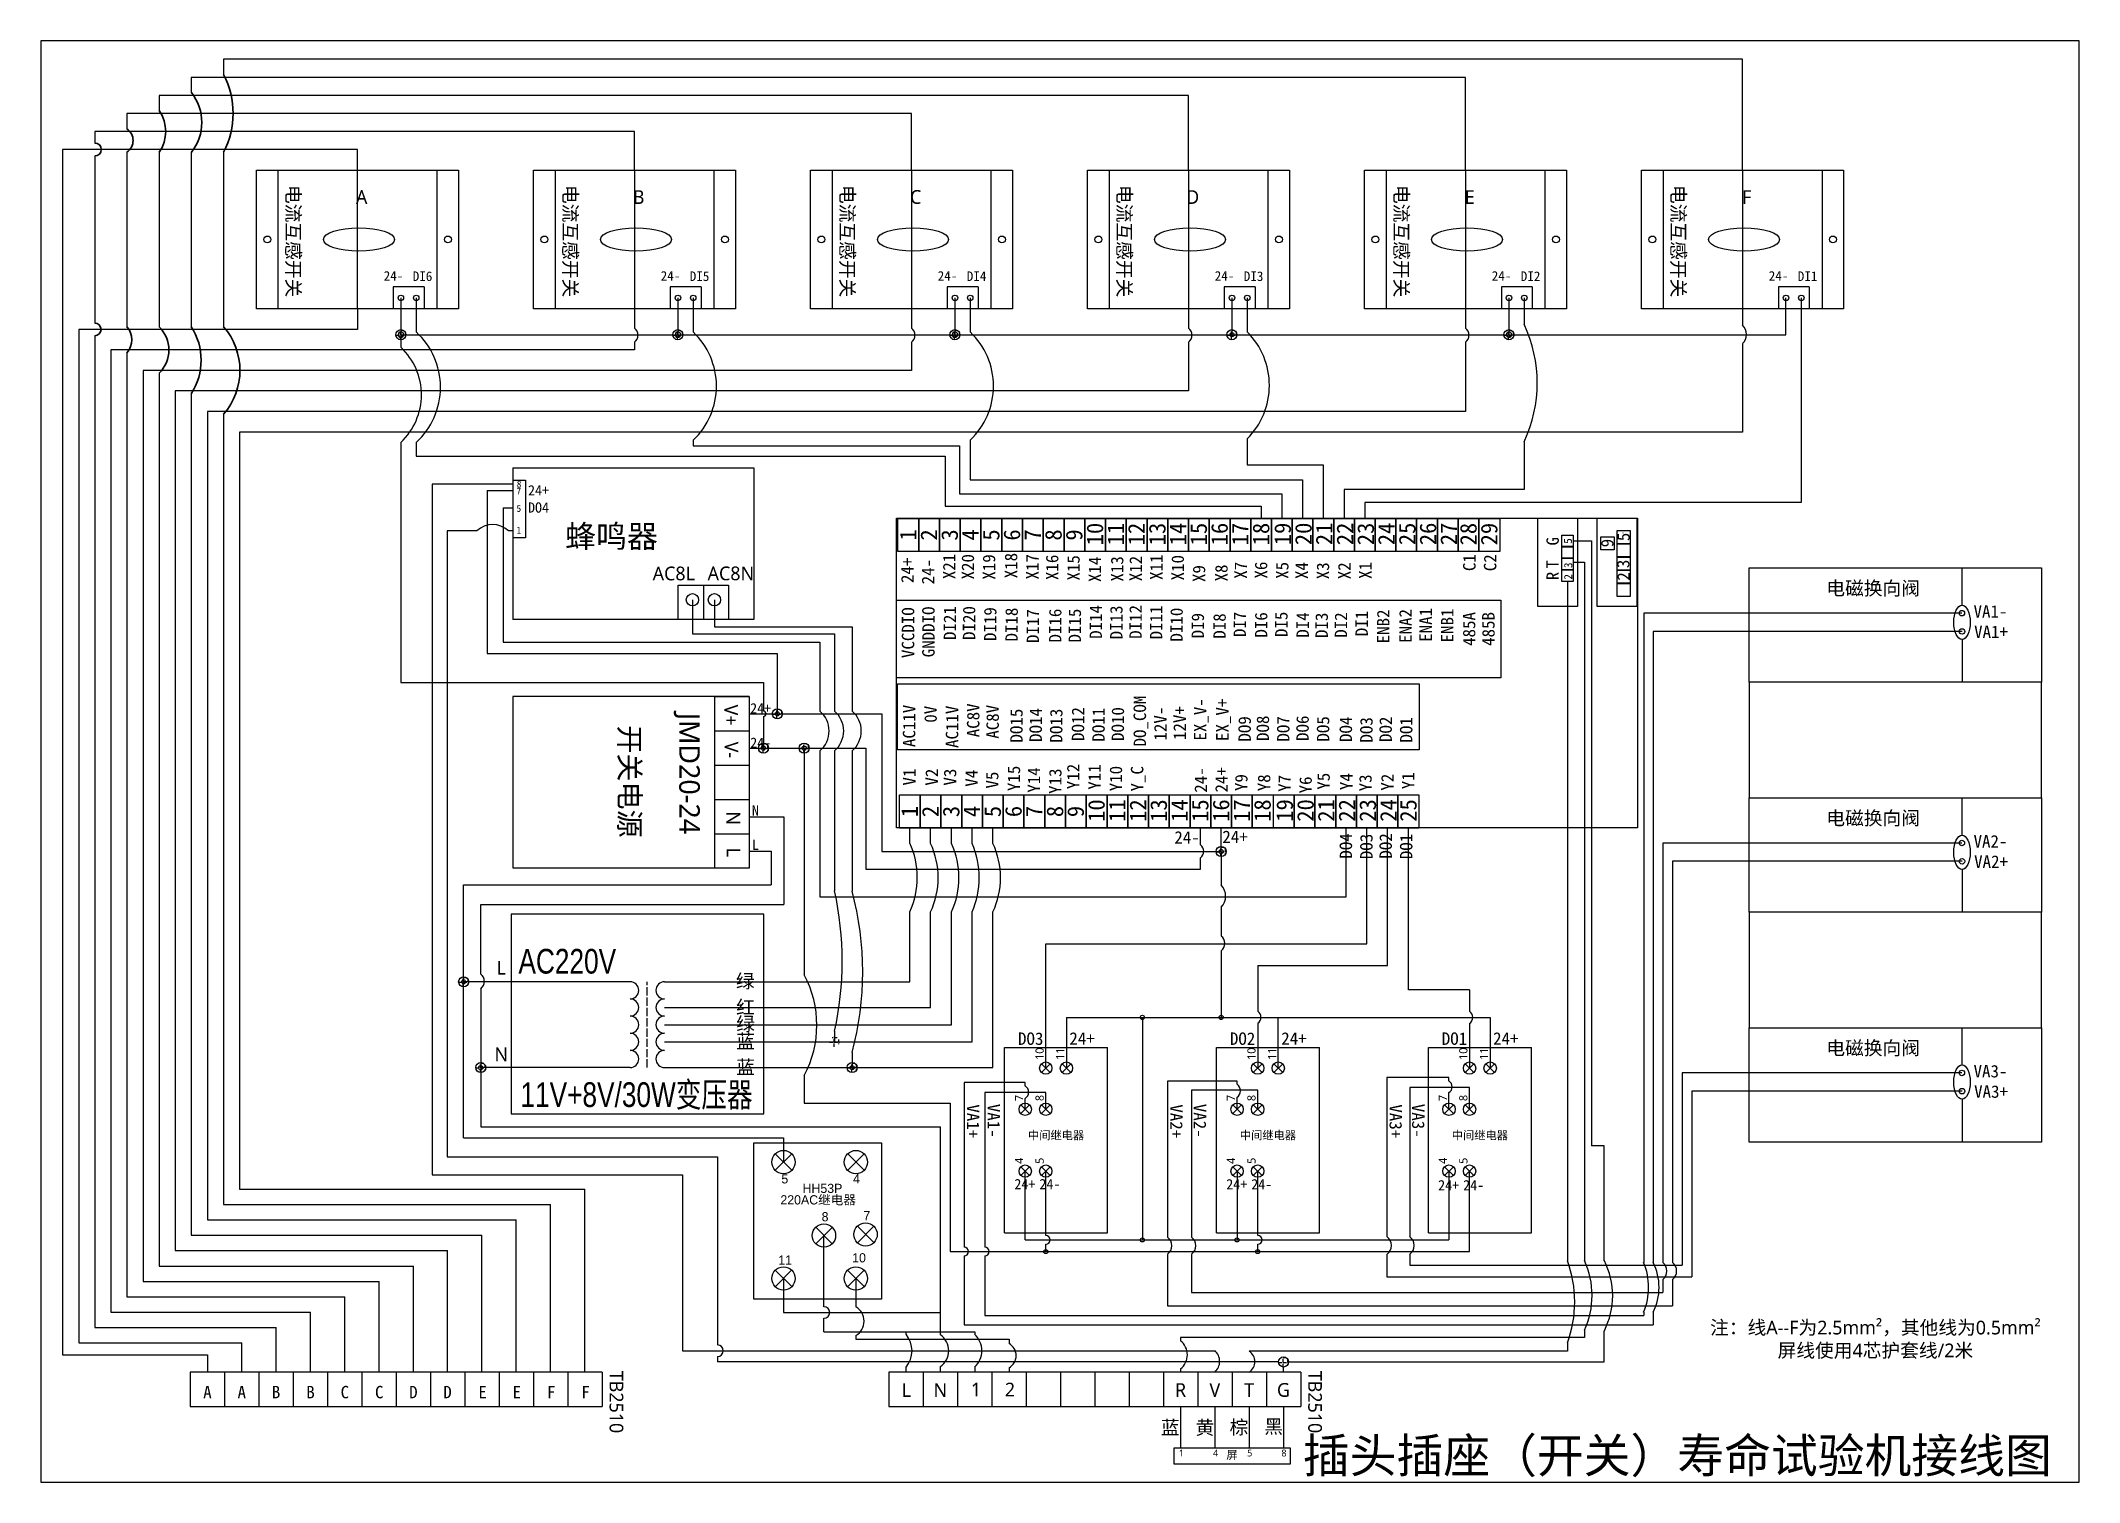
# Model space of a CAD drawing. Header units: millimetres. Extents: x -1 to 7463, y 0 to 2199.
# Drawn here: x -1 to 2969, y 0 to 2100 of the extents above; entities that cross this region are included whole.
import ezdxf
from ezdxf.enums import TextEntityAlignment as Align

# ---------------------------------------------------------------- set-up
doc = ezdxf.new("R2010")
doc.units = ezdxf.units.MM
doc.linetypes.add('ACAD_ISO02W100', pattern=[15, 12, -3])
doc.layers.add('Layer1', color=7, linetype='Continuous', lineweight=35)
for name, color, linetype in [('器件', 7, 'Continuous'), ('粗实', 5, 'Continuous'), ('虚线', 6, 'ACAD_ISO02W100')]:
    doc.layers.add(name, color=color, linetype=linetype)
doc.styles.add('PC_TEXTSTYLE1', font='SimSun.ttf')
doc.styles.get("Standard").update_dxf_attribs({"font": 'arial_0.ttf'})
doc.styles.add('方正大黑', font='方正大黑简体_0.ttf')
pattern_1 = [(0, (0, 0), (0, 6.985), [5.08, -1.905]), (90, (0, 0), (-6.985, 4e-16), [5.08, -1.905])]

msp = doc.modelspace()

# ---------------------------------------------------------------- texts
at = {"width": 0.76}
for s, p in [('AC220V', (766.1, 741)), ('11V+8V/30W变压器', (867, 546.7))]:
    msp.add_text(s, height=36, dxfattribs=at).set_placement(p, align=Align.CENTER)
for s, width, heights, insert, char_height, attachment_point, rotation in [('{\\fMicrosoft YaHei|b0|i0|c134|p34;电流互感开关}', 246.532, [9.19], (365.8, 1808.1), 20, 5, 270), ('{\\fMicrosoft YaHei|b0|i0|c134|p34;电流互感开关}', 246.532, [9.19], (769.4, 1808.1), 20, 5, 270), ('{\\fMicrosoft YaHei|b0|i0|c134|p34;电流互感开关}', 246.532, [9.19], (1173, 1808.1), 20, 5, 270), ('{\\fMicrosoft YaHei|b0|i0|c134|p34;电流互感开关}', 246.532, [9.19], (1576.6, 1808.1), 20, 5, 270), ('{\\fMicrosoft YaHei|b0|i0|c134|p34;电流互感开关}', 246.532, [9.19], (1980.2, 1808.1), 20, 5, 270), ('{\\fMicrosoft YaHei|b0|i0|c134|p34;电流互感开关}', 246.532, [9.19], (2383.8, 1808.1), 20, 5, 270), ('{\\fMicrosoft YaHei|b0|i0|c134|p34;V+}', 50, [0], (1004.9, 1117.6), 20, 5, 270), ('{\\fMicrosoft YaHei|b0|i0|c134|p34;开关电源}', 400, [0], (855.2, 1020.9), 30, 5, 270), ('{\\fMicrosoft YaHei|b0|i0|c134|p34;JMD20-24}', 177.46, [0], (921.2, 1120.9), 30, 7, 270), ('{\\fMicrosoft YaHei|b0|i0|c134|p34;V-}', 50, [0], (1005.4, 1066.9), 20, 5, 270), ('{\\fMicrosoft YaHei|b0|i0|c134|p34;N}', 50, [0], (1008, 967.4), 20, 5, 270), ('{\\fMicrosoft YaHei|b0|i0|c134|p34;L}', 50, [0], (1008.3, 917.7), 20, 5, 270), ('{\\fMicrosoft YaHei Light|b0|i0|c134|p34;10}', 20, [0], (1454.3, 615.3), 12, 4, 90), ('{\\fMicrosoft YaHei Light|b0|i0|c134|p34;11}', 20, [0], (1484.3, 615.3), 12, 4, 90), ('{\\fMicrosoft YaHei Light|b0|i0|c134|p34;10}', 20, [0], (1763, 615.3), 12, 4, 90), ('{\\fMicrosoft YaHei Light|b0|i0|c134|p34;11}', 20, [0], (1793, 615.3), 12, 4, 90), ('{\\fMicrosoft YaHei Light|b0|i0|c134|p34;10}', 20, [0], (2071.7, 615.3), 12, 4, 90), ('{\\fMicrosoft YaHei Light|b0|i0|c134|p34;11}', 20, [0], (2101.7, 615.3), 12, 4, 90), ('{\\fMicrosoft YaHei Light|b0|i0|c134|p34;7}', 20, [0], (1424.3, 555.3), 12, 4, 90), ('{\\fMicrosoft YaHei Light|b0|i0|c134|p34;8}', 20, [0], (1454.3, 555.3), 12, 4, 90), ('{\\fMicrosoft YaHei Light|b0|i0|c134|p34;7}', 20, [0], (1733, 555.3), 12, 4, 90), ('{\\fMicrosoft YaHei Light|b0|i0|c134|p34;8}', 20, [0], (1763, 555.3), 12, 4, 90), ('{\\fMicrosoft YaHei Light|b0|i0|c134|p34;7}', 20, [0], (2041.7, 555.3), 12, 4, 90), ('{\\fMicrosoft YaHei Light|b0|i0|c134|p34;8}', 20, [0], (2071.7, 555.3), 12, 4, 90), ('{\\fMicrosoft YaHei Light|b0|i0|c134|p34;4}', 20, [0], (1424.3, 468.3), 12, 5, 90), ('{\\fMicrosoft YaHei Light|b0|i0|c134|p34;5}', 20, [0], (1454.3, 468.3), 12, 5, 90), ('{\\fMicrosoft YaHei Light|b0|i0|c134|p34;4}', 20, [0], (1733, 468.3), 12, 5, 90), ('{\\fMicrosoft YaHei Light|b0|i0|c134|p34;5}', 20, [0], (1763, 468.3), 12, 5, 90), ('{\\fMicrosoft YaHei Light|b0|i0|c134|p34;4}', 20, [0], (2041.7, 468.3), 12, 5, 90), ('{\\fMicrosoft YaHei Light|b0|i0|c134|p34;5}', 20, [0], (2071.7, 468.3), 12, 5, 90), ('{\\fMicrosoft YaHei|b0|i0|c134|p34;TB2510}', 177.46, [0], (837.6, 162.4), 20, 4, 270), ('{\\fMicrosoft YaHei|b0|i0|c134|p34;TB2510}', 177.46, [0], (1855.5, 162.4), 20, 4, 270)]:
    msp.add_mtext_dynamic_manual_height_columns(s, width=width, gutter_width=12.5, heights=heights, dxfattribs=dict(insert=insert, char_height=char_height, attachment_point=attachment_point, rotation=rotation))
for s, width, gutter_width, heights, insert, char_height, attachment_point in [('{\\fMicrosoft YaHei|b0|i0|c134|p34;A}', 246.532, 12.5, [9.19], (466.5, 1872.3), 20, 5), ('{\\fMicrosoft YaHei|b0|i0|c134|p34;B}', 246.532, 12.5, [9.19], (870.1, 1872.3), 20, 5), ('{\\fMicrosoft YaHei|b0|i0|c134|p34;C}', 246.532, 12.5, [27.9], (1273.7, 1872.3), 20, 5), ('{\\fMicrosoft YaHei|b0|i0|c134|p34;D}', 246.532, 12.5, [9.19], (1677.3, 1872.3), 20, 5), ('{\\fMicrosoft YaHei|b0|i0|c134|p34;E}', 246.532, 12.5, [9.19], (2080.9, 1872.3), 20, 5), ('{\\fMicrosoft YaHei|b0|i0|c134|p34;F}', 246.532, 12.5, [9.19], (2484.5, 1872.3), 20, 5), ('{\\fMicrosoft YaHei|b0|i0|c134|p34;蜂鸣器}', 323.79, 12.5, [102.9], (830.5, 1376.3), 33, 5), ('{\\fMicrosoft YaHei|b0|i0|c134|p34;AC8L}', 50, 12.5, [0], (921.3, 1323.8), 20, 5), ('{\\fMicrosoft YaHei|b0|i0|c134|p34;AC8N}', 50, 12.5, [0], (1004.4, 1323.9), 20, 5), ('{\\fMicrosoft YaHei|b0|i0|c134|p34;电磁换向阀}', 246.532, 12.5, [9.19], (2668.7, 1301.3), 20, 5), ('{\\fMicrosoft YaHei|b0|i0|c134|p34;电磁换向阀}', 246.532, 12.5, [9.19], (2668.7, 966.4), 20, 5), ('{\\fMicrosoft YaHei|b0|i0|c134|p34;L}', 50, 12.5, [0], (669.9, 749.4), 20, 5), ('{\\fMicrosoft YaHei|b0|i0|c134|p34;绿}', 147.915, 12.5, [4.69], (1025.4, 729), 20, 5), ('{\\fMicrosoft YaHei|b0|i0|c134|p34;红}', 147.915, 12.5, [4.69], (1025.7, 691.6), 20, 5), ('{\\fMicrosoft YaHei|b0|i0|c134|p34;绿}', 147.915, 12.5, [4.69], (1025.9, 666.6), 20, 5), ('{\\fMicrosoft YaHei|b0|i0|c134|p34;蓝}', 147.915, 12.5, [4.69], (1025.7, 641.6), 20, 5), ('{\\fMicrosoft YaHei|b0|i0|c134|p34;N}', 50, 12.5, [0], (669.9, 623.4), 20, 5), ('{\\fMicrosoft YaHei|b0|i0|c134|p34;电磁换向阀}', 246.532, 12.5, [9.19], (2668.7, 631.5), 20, 5), ('{\\fMicrosoft YaHei|b0|i0|c134|p34;蓝}', 164.21, 12.5, [25.2], (1025.8, 604.1), 20, 5), ('{\\fMicrosoft YaHei Light|b0|i0|c134|p34;中间继电器}', 450, 12.5, [0], (1478.3, 504.8), 12, 5), ('{\\fMicrosoft YaHei Light|b0|i0|c134|p34;中间继电器}', 450, 12.5, [0], (1787, 504.8), 12, 5), ('{\\fMicrosoft YaHei Light|b0|i0|c134|p34;中间继电器}', 450, 12.5, [0], (2095.7, 504.8), 12, 5), ('{\\fMicrosoft YaHei|b0|i0|c134|p34;注：线A--F为2.5mm²，其他线为0.5mm²\\P屏线使用4芯护套线/2米}', 525.037, 0, [146], (2672, 207.5), 20, 5), ('{\\fMicrosoft YaHei|b0|i0|c134|p34;L}', 50, 12.5, [0], (1260.2, 134.3), 20, 5), ('{\\fMicrosoft YaHei|b0|i0|c134|p34;N}', 50, 12.5, [0], (1309.6, 134.3), 20, 5), ('{\\fMicrosoft YaHei|b0|i0|c134|p34;1}', 50, 12.5, [0], (1361.6, 135), 20, 5), ('{\\fMicrosoft YaHei|b0|i0|c134|p34;2}', 50, 12.5, [0], (1411, 135), 20, 5), ('{\\fMicrosoft YaHei|b0|i0|c134|p34;R}', 50, 12.5, [0], (1659.6, 134.3), 20, 5), ('{\\fMicrosoft YaHei|b0|i0|c134|p34;V}', 50, 12.5, [0], (1709.6, 134.3), 20, 5), ('{\\fMicrosoft YaHei|b0|i0|c134|p34;T}', 50, 12.5, [20], (1759.6, 134.3), 20, 5), ('{\\fMicrosoft YaHei|b0|i0|c134|p34;G}', 50, 12.5, [0], (1809.6, 134.3), 20, 5), ('{\\fMicrosoft YaHei|b0|i0|c134|p34;蓝}', 50, 12.5, [0], (1644.6, 79.1), 20, 5), ('{\\fMicrosoft YaHei|b0|i0|c134|p34;黄}', 50, 12.5, [0], (1695, 78.5), 20, 5), ('{\\fMicrosoft YaHei|b0|i0|c134|p34;棕}', 50, 12.5, [0], (1744.8, 79), 20, 5), ('{\\fMicrosoft YaHei|b0|i0|c134|p34;黑}', 50, 12.5, [0], (1795.2, 80), 20, 5), ('{\\fMicrosoft YaHei|b0|i0|c134|p34;插头插座（开关）寿命试验机接线图}', 1069.68, 12.5, [0], (2929, 35.6), 50, 6), ('{\\fMicrosoft YaHei|b0|i0|c134|p34;1}', 10, 12.5, [0], (1660.9, 42.5), 10, 5), ('{\\fMicrosoft YaHei|b0|i0|c134|p34;4}', 12.727, 12.5, [0], (1710.7, 42.5), 10, 5), ('{\\fSimSun|b0|i0|c134|p2;屏}', 450, 12.5, [0], (1734.5, 39.1), 12, 5), ('{\\fMicrosoft YaHei|b0|i0|c134|p34;5}', 12.727, 12.5, [0], (1760.5, 42.5), 10, 5), ('{\\fMicrosoft YaHei|b0|i0|c134|p34;8}', 12.727, 12.5, [0], (1810.3, 42.5), 10, 5)]:
    msp.add_mtext_dynamic_manual_height_columns(s, width=width, gutter_width=gutter_width, heights=heights, dxfattribs=dict(insert=insert, char_height=char_height, attachment_point=attachment_point))
at = {"layer": 'Layer1', "lineweight": -3, "ltscale": 5, "attachment_point": 1}
for s, insert, char_height, width, style in [('24-', (498.6, 1764.5), 14, 79.426, 'PC_TEXTSTYLE1'), ('DI6', (540.9, 1764), 14, 79.426, 'PC_TEXTSTYLE1'), ('24-', (902.2, 1764.5), 14, 79.426, 'PC_TEXTSTYLE1'), ('DI5', (944.5, 1764), 14, 79.426, 'PC_TEXTSTYLE1'), ('24-', (1305.8, 1764.5), 14, 79.426, 'PC_TEXTSTYLE1'), ('DI4', (1348.1, 1764), 14, 79.426, 'PC_TEXTSTYLE1'), ('24-', (1709.4, 1764.5), 14, 79.426, 'PC_TEXTSTYLE1'), ('DI3', (1751.7, 1764), 14, 79.426, 'PC_TEXTSTYLE1'), ('24-', (2113, 1764.5), 14, 79.426, 'PC_TEXTSTYLE1'), ('DI2', (2155.3, 1764), 14, 79.426, 'PC_TEXTSTYLE1'), ('24-', (2516.6, 1764.5), 14, 79.426, 'PC_TEXTSTYLE1'), ('DI1', (2558.9, 1764), 14, 79.426, 'PC_TEXTSTYLE1'), ('8', (692.4, 1459.3), 10, 79.426, 'PC_TEXTSTYLE1'), ('7', (692.1, 1449), 10, 79.426, 'PC_TEXTSTYLE1'), ('24+', (708.9, 1452.6), 15, 79.426, 'PC_TEXTSTYLE1'), ('DO4', (708.9, 1427.5), 15, 79.426, 'PC_TEXTSTYLE1'), ('5', (692.1, 1423.7), 10, 79.426, 'PC_TEXTSTYLE1'), ('1', (692.2, 1391.9), 10, 79.426, 'PC_TEXTSTYLE1'), ('VA1-', (2815, 1277.7), 18.14, 79.426, 'PC_TEXTSTYLE1'), ('VA1+', (2815.8, 1248.1), 18.14, 79.426, 'PC_TEXTSTYLE1'), ('24+', (1032.5, 1135), 15, 79.426, 'PC_TEXTSTYLE1'), ('24-', (1032.7, 1084.9), 15, 79.426, 'PC_TEXTSTYLE1'), ('N', (1035.1, 986.2), 15, 79.426, 'PC_TEXTSTYLE1'), ('L', (1035.1, 936.2), 15, 79.426, 'PC_TEXTSTYLE1'), ('24-', (1650.6, 948.5), 18.14, 79.426, 'PC_TEXTSTYLE1'), ('24+', (1720.5, 949.3), 18.14, 79.426, 'PC_TEXTSTYLE1'), ('VA2-', (2815, 942.8), 18.14, 79.426, 'PC_TEXTSTYLE1'), ('VA2+', (2815.8, 913.2), 18.14, 79.426, 'PC_TEXTSTYLE1'), ('DO3', (1422.8, 655.3), 18.14, 79.426, 'PC_TEXTSTYLE1'), ('24+', (1497.6, 655.5), 18.14, 79.426, 'PC_TEXTSTYLE1'), ('DO2', (1731.5, 655.3), 18.14, 79.426, 'PC_TEXTSTYLE1'), ('24+', (1806.3, 655.5), 18.14, 79.426, 'PC_TEXTSTYLE1'), ('DO1', (2040.2, 655.3), 18.14, 79.426, 'PC_TEXTSTYLE1'), ('24+', (2115, 655.5), 18.14, 79.426, 'PC_TEXTSTYLE1'), ('VA3-', (2815, 607.9), 18.14, 79.426, 'PC_TEXTSTYLE1'), ('VA3+', (2815.8, 578.2), 18.14, 79.426, 'PC_TEXTSTYLE1'), ('5', (1078, 448.7), 13.4, 28.425, '方正大黑'), ('4', (1182.5, 448.9), 13.4, 28.425, '方正大黑'), ('220AC继电器', (1076.6, 418.1), 13.44, 130.77, '方正大黑'), ('HH53P', (1108.9, 434.8), 13.44, 66.944, '方正大黑'), ('24+', (1417.5, 441.9), 15, 79.426, 'PC_TEXTSTYLE1'), ('24-', (1454, 441.9), 15, 79.426, 'PC_TEXTSTYLE1'), ('24+', (1726.2, 441.7), 15, 79.426, 'PC_TEXTSTYLE1'), ('24-', (1762.7, 441.7), 15, 79.426, 'PC_TEXTSTYLE1'), ('24+', (2034.9, 440.3), 15, 79.426, 'PC_TEXTSTYLE1'), ('24-', (2071.4, 440.3), 15, 79.426, 'PC_TEXTSTYLE1'), ('8', (1136.7, 393.5), 13.4, 28.425, '方正大黑'), ('7', (1197.4, 394.9), 13.4, 28.425, '方正大黑'), ('11', (1073.5, 330.4), 13.44, 28.425, '方正大黑'), ('10', (1181.2, 333.7), 13.44, 28.425, '方正大黑'), ('\\pxi1.86398;A', (201.8, 140.4), 18.144, 79.426, 'PC_TEXTSTYLE1'), ('\\pxi1.86398;A', (251.8, 140.4), 18.144, 79.426, 'PC_TEXTSTYLE1'), ('\\pxi1.86398;B', (301.8, 140.4), 18.144, 79.426, 'PC_TEXTSTYLE1'), ('\\pxi1.875;B', (351.8, 140.4), 18.144, 79.426, 'PC_TEXTSTYLE1'), ('\\pxi1.875;C', (401.8, 140.4), 18.144, 79.426, 'PC_TEXTSTYLE1'), ('\\pxi1.88051;C', (451.8, 140.4), 18.144, 79.426, 'PC_TEXTSTYLE1'), ('\\pxi1.86949;D', (501.8, 140.4), 18.144, 79.426, 'PC_TEXTSTYLE1'), ('\\pxi1.8524;D', (551.8, 140.4), 18.144, 79.426, 'PC_TEXTSTYLE1'), ('\\pxi1.91909;E', (601.8, 140.4), 18.144, 79.426, 'PC_TEXTSTYLE1'), ('\\pxi1.90256;E', (651.8, 140.4), 18.144, 79.426, 'PC_TEXTSTYLE1'), ('\\pxi1.91909;F', (701.8, 140.4), 18.144, 79.426, 'PC_TEXTSTYLE1'), ('\\pxi1.91358;F', (751.8, 140.4), 18.144, 79.426, 'PC_TEXTSTYLE1')]:
    msp.add_mtext(s, dxfattribs=dict(at, insert=insert, char_height=char_height, width=width, style=style))
at = {"layer": 'Layer1', "lineweight": -3, "ltscale": 5, "style": 'PC_TEXTSTYLE1'}
for s, insert, char_height, width, attachment_point, rotation in [('10', (1522.7, 1364.9), 24.19, 30.24, 1, 90), ('11', (1553, 1364.9), 24.19, 30.24, 1, 90), ('12', (1583.2, 1364.9), 24.19, 30.24, 1, 90), ('14', (1643.7, 1364.9), 24.19, 30.24, 1, 90), ('16', (1704.2, 1364.9), 24.19, 30.24, 1, 90), ('17', (1734.4, 1364.9), 24.19, 30.24, 1, 90), ('18', (1764.7, 1364.9), 24.19, 30.24, 1, 90), ('19', (1796.2, 1365.1), 24.19, 30.24, 1, 90), ('20', (1826.5, 1365.1), 24.19, 30.24, 1, 90), ('21', (1856.7, 1365.1), 24.19, 30.24, 1, 90), ('\\pxt1;22', (1887, 1365.1), 24.19, 30.24, 1, 90), ('24', (1947.4, 1365.1), 24.19, 30.24, 1, 90), ('\\pxt1;25', (1977.7, 1365.1), 24.19, 30.24, 1, 90), ('26', (2007.9, 1365.1), 24.19, 30.24, 1, 90), ('27', (2038.2, 1365.1), 24.19, 30.24, 1, 90), ('28', (2066.8, 1364.8), 24.19, 30.24, 1, 90), ('1', (1250.5, 1371.8), 24.2, 30.24, 1, 90), ('2', (1280.8, 1371.8), 24.2, 30.24, 1, 90), ('3', (1311, 1371.8), 24.2, 30.24, 1, 90), ('4', (1341.2, 1371.8), 24.2, 30.24, 1, 90), ('5', (1371.5, 1371.8), 24.2, 30.24, 1, 90), ('6', (1401.7, 1371.8), 24.2, 30.24, 1, 90), ('7', (1432, 1371.8), 24.2, 30.24, 1, 90), ('8', (1462.2, 1371.8), 24.2, 30.24, 1, 90), ('9', (1492.4, 1371.8), 24.2, 30.24, 1, 90), ('13', (1613.5, 1364.9), 24.19, 30.24, 1, 90), ('15', (1673.9, 1364.9), 24.19, 30.24, 1, 90), ('23', (1917.2, 1365.1), 24.19, 30.24, 1, 90), ('G', (2192.7, 1364.7), 18, 30.24, 1, 90), ('5', (2217.9, 1367.1), 12, 30.24, 1, 90), ('9', (2272.3, 1362.1), 18, 30.24, 1, 90), ('5', (2296, 1371), 18, 30.24, 1, 90), ('24+', (1252.4, 1310), 18.14, 79.426, 1, 90), ('24-', (1282.5, 1308.1), 18.14, 79.426, 1, 90), ('X21', (1313.4, 1315.6), 18.14, 79.426, 1, 90), ('X20', (1340.6, 1315.2), 18.14, 79.426, 1, 90), ('X19', (1371.4, 1314.9), 18.14, 79.426, 1, 90), ('X18', (1403.5, 1316.9), 18.14, 79.426, 1, 90), ('X17', (1434.6, 1315.2), 18.14, 79.426, 1, 90), ('X16', (1463.4, 1314.3), 18.14, 79.426, 1, 90), ('X15', (1494.5, 1313.6), 18.14, 79.426, 1, 90), ('X14', (1525.6, 1311.4), 18.14, 79.426, 1, 90), ('X13', (1558.1, 1312.1), 18.14, 79.426, 1, 90), ('X12', (1585.2, 1312.6), 18.14, 79.426, 1, 90), ('X11', (1615.3, 1314.5), 18.14, 79.426, 1, 90), ('X10', (1646.4, 1313.8), 18.14, 79.426, 1, 90), ('X7', (1738.2, 1316.3), 18.14, 79.426, 1, 90), ('X6', (1767.8, 1316.5), 18.14, 79.426, 1, 90), ('X5', (1798.7, 1316.1), 18.14, 79.426, 1, 90), ('X4', (1827, 1315.8), 18.14, 79.426, 1, 90), ('X3', (1857.9, 1315.5), 18.14, 79.426, 1, 90), ('X2', (1889.1, 1315.5), 18.14, 79.426, 1, 90), ('X1', (1919.7, 1316), 18.14, 79.426, 1, 90), ('C1', (2071.3, 1327.4), 18.14, 79.426, 1, 90), ('C2', (2101.6, 1327.2), 18.14, 79.426, 1, 90), ('T', (2192.7, 1331.1), 18, 30.24, 1, 90), ('3', (2218.4, 1331.8), 12, 30.24, 1, 90), ('3', (2295.5, 1331.8), 18, 30.24, 1, 90), ('X9', (1677.4, 1311.5), 18.14, 79.426, 1, 90), ('X8', (1710, 1312.3), 18.14, 79.426, 1, 90), ('R', (2192.7, 1314.1), 18, 30.24, 1, 90), ('2', (2218.4, 1314.9), 12, 30.24, 1, 90), ('2', (2296, 1313.5), 18, 30.24, 1, 90), ('DI14', (1527, 1228.7), 18.14, 79.426, 1, 90), ('VCCDIO', (1253.5, 1200.7), 18.14, 79.426, 1, 90), ('GNDDIO', (1283.2, 1201.8), 18.14, 79.426, 1, 90), ('DI21', (1314.4, 1227), 18.14, 79.426, 1, 90), ('DI20', (1342.4, 1227.1), 18.14, 79.426, 1, 90), ('DI19', (1373.2, 1225.5), 18.14, 79.426, 1, 90), ('DI18', (1404.3, 1224.8), 18.14, 79.426, 1, 90), ('DI17', (1435.4, 1222.6), 18.14, 79.426, 1, 90), ('DI16', (1467.9, 1223.3), 18.14, 79.426, 1, 90), ('DI15', (1496.4, 1223.3), 18.14, 79.426, 1, 90), ('DI13', (1556.9, 1227.9), 18.14, 79.426, 1, 90), ('DI12', (1585, 1228.7), 18.14, 79.426, 1, 90), ('DI11', (1614.9, 1227.9), 18.14, 79.426, 1, 90), ('DI10', (1644.7, 1224.7), 18.14, 79.426, 1, 90), ('DI9', (1675.6, 1229.4), 18.14, 79.426, 1, 90), ('DI8', (1707.3, 1228.9), 18.14, 79.426, 1, 90), ('DI7', (1736.8, 1231.3), 18.14, 79.426, 1, 90), ('DI6', (1767.9, 1230.5), 18.14, 79.426, 1, 90), ('DI5', (1797.4, 1231.3), 18.14, 79.426, 1, 90), ('DI4', (1828.5, 1230.4), 18.14, 79.426, 1, 90), ('DI3', (1856.1, 1229.9), 18.14, 79.426, 1, 90), ('DI2', (1884.2, 1230.3), 18.14, 79.426, 1, 90), ('DI1', (1914.4, 1232.5), 18.14, 79.426, 1, 90), ('ENB2', (1945.8, 1222.1), 18.14, 79.426, 1, 90), ('ENA2', (1978.2, 1222.8), 18.14, 79.426, 1, 90), ('ENA1', (2007.7, 1224.4), 18.14, 79.426, 1, 90), ('ENB1', (2039.1, 1223.5), 18.14, 79.426, 1, 90), ('485A', (2070.9, 1218.4), 18.14, 79.426, 1, 90), ('485B', (2099, 1218.4), 18.14, 79.426, 1, 90), ('AC11V', (1255, 1071), 18.14, 79.426, 1, 90), ('0V', (1286.3, 1106.5), 18.14, 79.426, 1, 90), ('AC11V', (1317.6, 1069.7), 18.14, 79.426, 1, 90), ('AC8V', (1348.4, 1085.3), 18.14, 79.426, 1, 90), ('AC8V', (1376.7, 1083.2), 18.14, 79.426, 1, 90), ('DO_COM', (1591.2, 1071.9), 18.14, 79.426, 1, 90), ('12V+', (1649.2, 1081.3), 18.14, 79.426, 1, 90), ('EX_V-', (1679.1, 1080.5), 18.14, 79.426, 1, 90), ('EX_V+', (1711.5, 1079.9), 18.14, 79.426, 1, 90), ('DO15', (1411.4, 1077.6), 18.14, 79.426, 1, 90), ('DO14', (1439.5, 1078.5), 18.14, 79.426, 1, 90), ('DO13', (1469.4, 1077.6), 18.14, 79.426, 1, 90), ('DO12', (1501.1, 1079.9), 18.14, 79.426, 1, 90), ('DO11', (1531, 1079), 18.14, 79.426, 1, 90), ('DO10', (1559.1, 1079.9), 18.14, 79.426, 1, 90), ('12V-', (1621.1, 1080.5), 18.14, 79.426, 1, 90), ('DO9', (1743.9, 1079), 18.14, 79.426, 1, 90), ('DO8', (1770.4, 1079.9), 18.14, 79.426, 1, 90), ('DO7', (1800.2, 1079), 18.14, 79.426, 1, 90), ('DO6', (1828.3, 1079.9), 18.14, 79.426, 1, 90), ('DO5', (1858.2, 1079), 18.14, 79.426, 1, 90), ('DO4', (1891.4, 1078.4), 18.14, 79.426, 1, 90), ('DO3', (1921.3, 1077.6), 18.14, 79.426, 1, 90), ('DO2', (1949.4, 1078.4), 18.14, 79.426, 1, 90), ('DO1', (1979.3, 1077.6), 18.14, 79.426, 1, 90), ('Y15', (1407.7, 1006.9), 18.14, 79.426, 1, 90), ('Y14', (1436.9, 1004.6), 18.14, 79.426, 1, 90), ('Y12', (1494.1, 1009.6), 18.14, 79.426, 1, 90), ('Y11', (1525.2, 1008.9), 18.14, 79.426, 1, 90), ('Y10', (1556.3, 1006.6), 18.14, 79.426, 1, 90), ('Y_C', (1587.3, 1006.3), 18.14, 79.426, 1, 90), ('24+', (1710.2, 1004.8), 18.14, 79.426, 1, 90), ('V1', (1255.3, 1015), 18.14, 79.426, 1, 90), ('V2', (1288, 1014.9), 18.14, 79.426, 1, 90), ('V3', (1314.7, 1014.9), 18.14, 79.426, 1, 90), ('V4', (1345.8, 1013.2), 18.14, 79.426, 1, 90), ('V5', (1376.1, 1010.6), 18.14, 79.426, 1, 90), ('Y13', (1468, 1002.8), 18.14, 79.426, 1, 90), ('24-', (1680, 1004.5), 18.14, 79.426, 1, 90), ('Y9', (1739, 1007), 18.14, 79.426, 1, 90), ('Y8', (1772.2, 1006.7), 18.14, 79.426, 1, 90), ('Y7', (1802.1, 1005.8), 18.14, 79.426, 1, 90), ('Y6', (1832.7, 1003.5), 18.14, 79.426, 1, 90), ('Y5', (1858.9, 1008.9), 18.14, 79.426, 1, 90), ('Y4', (1892.1, 1008.3), 18.14, 79.426, 1, 90), ('Y3', (1919.9, 1006.5), 18.14, 79.426, 1, 90), ('Y2', (1951.9, 1007.5), 18.14, 79.426, 1, 90), ('Y1', (1982.1, 1009.6), 18.14, 79.426, 1, 90), ('1', (1252.7, 968.9), 24.2, 30.24, 1, 90), ('2', (1282.9, 968.9), 24.2, 30.24, 1, 90), ('3', (1313.2, 968.9), 24.2, 30.24, 1, 90), ('4', (1343.4, 968.9), 24.2, 30.24, 1, 90), ('5', (1373.7, 968.9), 24.2, 30.24, 1, 90), ('6', (1403.9, 968.9), 24.2, 30.24, 1, 90), ('7', (1434.1, 968.9), 24.2, 30.24, 1, 90), ('8', (1464.4, 968.9), 24.2, 30.24, 1, 90), ('9', (1494.6, 968.9), 24.2, 30.24, 1, 90), ('10', (1524.9, 962), 24.19, 30.24, 1, 90), ('11', (1555.2, 962), 24.19, 30.24, 1, 90), ('12', (1585.4, 962), 24.19, 30.24, 1, 90), ('13', (1615.6, 962), 24.19, 30.24, 1, 90), ('14', (1645.9, 962), 24.19, 30.24, 1, 90), ('15', (1676.1, 962), 24.19, 30.24, 1, 90), ('16', (1706.4, 962), 24.19, 30.24, 1, 90), ('17', (1736.6, 962), 24.19, 30.24, 1, 90), ('18', (1766.8, 962), 24.19, 30.24, 1, 90), ('19', (1799.2, 962.2), 24.19, 30.24, 1, 90), ('20', (1829.5, 962.2), 24.19, 30.24, 1, 90), ('21', (1859.7, 962.2), 24.19, 30.24, 1, 90), ('\\pxt1;22', (1889.9, 962.2), 24.19, 30.24, 1, 90), ('23', (1920.2, 962.2), 24.19, 30.24, 1, 90), ('24', (1950.4, 962.2), 24.19, 30.24, 1, 90), ('\\pxt1;25', (2003.9, 962.2), 24.19, 30.24, 7, 90), ('DO4', (1891.4, 908.5), 18.14, 79.426, 1, 90), ('DO3', (1921.3, 907.7), 18.14, 79.426, 1, 90), ('DO2', (1949.4, 908.5), 18.14, 79.426, 1, 90), ('DO1', (1979.3, 907.7), 18.14, 79.426, 1, 90), ('VA1+', (1366.5, 550.5), 18.14, 79.426, 1, 270), ('VA1-', (1396.6, 551.3), 18.14, 79.426, 1, 270), ('VA2+', (1662.7, 550.5), 18.14, 79.426, 1, 270), ('VA2-', (1697, 551.3), 18.14, 79.426, 1, 270), ('VA3+', (1982.3, 550.5), 18.14, 79.426, 1, 270), ('VA3-', (2015.1, 551.3), 18.14, 79.426, 1, 270)]:
    msp.add_mtext(s, dxfattribs=dict(at, insert=insert, char_height=char_height, width=width, attachment_point=attachment_point, rotation=rotation))
at = {"layer": 'Layer1', "lineweight": -3, "ltscale": 5, "insert": (2097.1, 1364.8), "char_height": 24.19, "attachment_point": 1, "rotation": 90, "style": 'PC_TEXTSTYLE1'}
msp.add_mtext('29', dxfattribs=at)

# ---------------------------------------------------------------- hatches: boundary and pattern name
h = msp.add_hatch()
h.set_pattern_fill('ANGLE', color=0)
h.set_pattern_definition([(0, (-1285.961, 1496.63), (0, 6.985), [5.08, -1.905]), (90, (-1285.961, 1496.63), (-6.985, 4e-16), [5.08, -1.905])])
h.paths.add_polyline_path([(531, 1671.8, 1), (516.3, 1671.8, 1)])
h = msp.add_hatch()
h.set_pattern_fill('ANGLE', color=0)
h.set_pattern_definition(pattern_1)
h.paths.add_polyline_path([(523.7, 1675.8), (523.7, 1671.8), (527.7, 1671.8, 0.414214)])
h.paths.add_polyline_path([(527.7, 1671.8), (523.7, 1671.8), (523.7, 1667.8, 0.414214)])
h.paths.add_polyline_path([(523.7, 1671.8), (523.7, 1675.8, 1), (523.7, 1667.8)])
h = msp.add_hatch()
h.set_pattern_fill('ANGLE', color=0)
h.set_pattern_definition([(0, (-882.3596, 1496.63), (0, 6.985), [5.08, -1.905]), (90, (-882.3596, 1496.63), (-6.985, 4e-16), [5.08, -1.905])])
h.paths.add_polyline_path([(934.6, 1671.8, 1), (919.9, 1671.8, 1)])
h = msp.add_hatch()
h.set_pattern_fill('ANGLE', color=0)
h.set_pattern_definition([(0, (403.601, 0), (0, 6.985), [5.08, -1.905]), (90, (403.601, 0), (-6.985, 4e-16), [5.08, -1.905])])
h.paths.add_polyline_path([(927.3, 1675.8), (927.3, 1671.8), (931.3, 1671.8, 0.414214)])
h.paths.add_polyline_path([(931.3, 1671.8), (927.3, 1671.8), (927.3, 1667.8, 0.414214)])
h.paths.add_polyline_path([(927.3, 1671.8), (927.3, 1675.8, 1), (927.3, 1667.8)])
h = msp.add_hatch()
h.set_pattern_fill('ANGLE', color=0)
h.set_pattern_definition([(0, (-478.758, 1496.63), (0, 6.985), [5.08, -1.905]), (90, (-478.758, 1496.63), (-6.985, 4e-16), [5.08, -1.905])])
h.paths.add_polyline_path([(1338.2, 1671.8, 1), (1323.6, 1671.8, 1)])
h = msp.add_hatch()
h.set_pattern_fill('ANGLE', color=0)
h.set_pattern_definition([(0, (807.2026, 0), (0, 6.985), [5.08, -1.905]), (90, (807.2026, 0), (-6.985, 4e-16), [5.08, -1.905])])
h.paths.add_polyline_path([(1330.9, 1675.8), (1330.9, 1671.8), (1334.9, 1671.8, 0.414214)])
h.paths.add_polyline_path([(1334.9, 1671.8), (1330.9, 1671.8), (1330.9, 1667.8, 0.414214)])
h.paths.add_polyline_path([(1330.9, 1671.8), (1330.9, 1675.8, 1), (1330.9, 1667.8)])
h = msp.add_hatch()
h.set_pattern_fill('ANGLE', color=0)
h.set_pattern_definition([(0, (-75.157, 1496.63), (0, 6.985), [5.08, -1.905]), (90, (-75.157, 1496.63), (-6.985, 4e-16), [5.08, -1.905])])
h.paths.add_polyline_path([(1741.8, 1671.8, 1), (1727.2, 1671.8, 1)])
h = msp.add_hatch()
h.set_pattern_fill('ANGLE', color=0)
h.set_pattern_definition([(0, (-3242.21, 4e-13), (0, 6.985), [5.08, -1.905]), (90, (-3242.21, 4e-13), (-6.985, 4e-16), [5.08, -1.905])])
h.paths.add_polyline_path([(1731.5, 1671.8), (1734.5, 1671.8), (1734.5, 1674.8, 0.414214)])
h.paths.add_polyline_path([(1737.5, 1671.8, 0.414214), (1734.5, 1674.8), (1734.5, 1671.8)])
h.paths.add_polyline_path([(1734.5, 1671.8), (1734.5, 1668.8, 0.414214), (1737.5, 1671.8)])
h.paths.add_polyline_path([(1734.5, 1671.8), (1731.5, 1671.8, 0.414214), (1734.5, 1668.8)])
h = msp.add_hatch()
h.set_pattern_fill('ANGLE', color=0)
h.set_pattern_definition([(0, (328.4444, 1496.63), (0, 6.985), [5.08, -1.905]), (90, (328.4444, 1496.63), (-6.985, 4e-16), [5.08, -1.905])])
h.paths.add_polyline_path([(2145.4, 1671.8, 1), (2130.8, 1671.8, 1)])
h = msp.add_hatch()
h.set_pattern_fill('ANGLE', color=0)
h.set_pattern_definition([(0, (1614.405, 2e-13), (0, 6.985), [5.08, -1.905]), (90, (1614.405, 2e-13), (-6.985, 4e-16), [5.08, -1.905])])
h.paths.add_polyline_path([(2138.1, 1675.8), (2138.1, 1671.8), (2142.1, 1671.8, 0.414214)])
h.paths.add_polyline_path([(2142.1, 1671.8), (2138.1, 1671.8), (2138.1, 1667.8, 0.414214)])
h.paths.add_polyline_path([(2138.1, 1671.8), (2138.1, 1675.8, 1), (2138.1, 1667.8)])
h = msp.add_hatch()
h.set_pattern_fill('ANGLE', color=0)
h.set_pattern_definition([(0, (-737.5814, 944.3854), (0, 6.985), [5.08, -1.905]), (90, (-737.5814, 944.3854), (-6.985, 4e-16), [5.08, -1.905])])
h.paths.add_polyline_path([(1079.4, 1119.5, 1), (1064.7, 1119.5, 1)])
h = msp.add_hatch()
h.set_pattern_fill('ANGLE', color=0)
h.set_pattern_definition([(0, (-3904.6344, -552.2446), (0, 6.985), [5.08, -1.905]), (90, (-3904.6344, -552.2446), (-6.985, 4e-16), [5.08, -1.905])])
h.paths.add_polyline_path([(1069.1, 1119.5), (1072.1, 1119.5), (1072.1, 1122.5, 0.414214)])
h.paths.add_polyline_path([(1075.1, 1119.5, 0.414214), (1072.1, 1122.5), (1072.1, 1119.5)])
h.paths.add_polyline_path([(1072.1, 1119.5), (1072.1, 1116.5, 0.414214), (1075.1, 1119.5)])
h.paths.add_polyline_path([(1072.1, 1119.5), (1069.1, 1119.5, 0.414214), (1072.1, 1116.5)])
h = msp.add_hatch()
h.set_pattern_fill('ANGLE', color=0)
h.set_pattern_definition([(0, (-757.855, 894.3854), (0, 6.985), [5.08, -1.905]), (90, (-757.855, 894.3854), (-6.985, 4e-16), [5.08, -1.905])])
h.paths.add_polyline_path([(1059.1, 1069.5, 1), (1044.5, 1069.5, 1)])
h = msp.add_hatch()
h.set_pattern_fill('ANGLE', color=0)
h.set_pattern_definition([(0, (-3924.908, -602.2446), (0, 6.985), [5.08, -1.905]), (90, (-3924.908, -602.2446), (-6.985, 4e-16), [5.08, -1.905])])
h.paths.add_polyline_path([(1048.8, 1069.5), (1051.8, 1069.5), (1051.8, 1072.5, 0.414214)])
h.paths.add_polyline_path([(1054.8, 1069.5, 0.414214), (1051.8, 1072.5), (1051.8, 1069.5)])
h.paths.add_polyline_path([(1051.8, 1069.5), (1051.8, 1066.5, 0.414214), (1054.8, 1069.5)])
h.paths.add_polyline_path([(1051.8, 1069.5), (1048.8, 1069.5, 0.414214), (1051.8, 1066.5)])
h = msp.add_hatch()
h.set_pattern_fill('ANGLE', color=0)
h.set_pattern_definition([(0, (-698.355, 894.3854), (0, 6.985), [5.08, -1.905]), (90, (-698.355, 894.3854), (-6.985, 4e-16), [5.08, -1.905])])
h.paths.add_polyline_path([(1118.6, 1069.5, 1), (1104, 1069.5, 1)])
h = msp.add_hatch()
h.set_pattern_fill('ANGLE', color=0)
h.set_pattern_definition([(0, (-3865.408, -602.2446), (0, 6.985), [5.08, -1.905]), (90, (-3865.408, -602.2446), (-6.985, 4e-16), [5.08, -1.905])])
h.paths.add_polyline_path([(1108.3, 1069.5), (1111.3, 1069.5), (1111.3, 1072.5, 0.414214)])
h.paths.add_polyline_path([(1114.3, 1069.5, 0.414214), (1111.3, 1072.5), (1111.3, 1069.5)])
h.paths.add_polyline_path([(1111.3, 1069.5), (1111.3, 1066.5, 0.414214), (1114.3, 1069.5)])
h.paths.add_polyline_path([(1111.3, 1069.5), (1108.3, 1069.5, 0.414214), (1111.3, 1066.5)])
h = msp.add_hatch()
h.set_pattern_fill('ANGLE', color=0)
h.set_pattern_definition([(0, (-90.871, 743.6234), (0, 6.985), [5.08, -1.905]), (90, (-90.871, 743.6234), (-6.985, 4e-16), [5.08, -1.905])])
h.paths.add_polyline_path([(1726.1, 918.8, 1), (1711.4, 918.8, 1)])
h = msp.add_hatch()
h.set_pattern_fill('ANGLE', color=0)
h.set_pattern_definition([(0, (-3257.924, -753.0066), (0, 6.985), [5.08, -1.905]), (90, (-3257.924, -753.0066), (-6.985, 4e-16), [5.08, -1.905])])
h.paths.add_polyline_path([(1715.8, 918.8), (1718.8, 918.8), (1718.8, 921.8, 0.414214)])
h.paths.add_polyline_path([(1721.8, 918.8, 0.414214), (1718.8, 921.8), (1718.8, 918.8)])
h.paths.add_polyline_path([(1718.8, 918.8), (1718.8, 915.8, 0.414214), (1721.8, 918.8)])
h.paths.add_polyline_path([(1718.8, 918.8), (1715.8, 918.8, 0.414214), (1718.8, 915.8)])
h = msp.add_hatch()
h.set_pattern_fill('ANGLE', color=0)
h.set_pattern_definition([(0, (-1194.57, 553.89), (0, 6.985), [5.08, -1.905]), (90, (-1194.57, 553.89), (-6.985, 4e-16), [5.08, -1.905])])
h.paths.add_polyline_path([(622.4, 729, 1), (607.7, 729, 1)])
h = msp.add_hatch()
h.set_pattern_fill('ANGLE', color=0)
h.set_pattern_definition([(0, (-4361.623, -942.74), (0, 6.985), [5.08, -1.905]), (90, (-4361.623, -942.74), (-6.985, 4e-16), [5.08, -1.905])])
h.paths.add_polyline_path([(612.1, 729), (615.1, 729), (615.1, 732, 0.414214)])
h.paths.add_polyline_path([(618.1, 729, 0.414214), (615.1, 732), (615.1, 729)])
h.paths.add_polyline_path([(615.1, 729), (615.1, 726, 0.414214), (618.1, 729)])
h.paths.add_polyline_path([(615.1, 729), (612.1, 729, 0.414214), (615.1, 726)])
h = msp.add_hatch()
h.set_pattern_fill('ANGLE', color=0)
h.set_pattern_definition([(0, (-3372.702, -994.572), (0, 6.985), [5.08, -1.905]), (90, (-3372.702, -994.572), (-6.985, 4e-16), [5.08, -1.905])])
h.paths.add_polyline_path([(1601, 677.2), (1604, 677.2), (1604, 680.2, 0.414214)])
h.paths.add_polyline_path([(1607, 677.2, 0.414214), (1604, 680.2), (1604, 677.2)])
h.paths.add_polyline_path([(1604, 677.2), (1604, 674.2, 0.414214), (1607, 677.2)])
h.paths.add_polyline_path([(1604, 677.2), (1601, 677.2, 0.414214), (1604, 674.2)])
h = msp.add_hatch()
h.set_pattern_fill('ANGLE', color=0)
h.set_pattern_definition([(0, (-3257.924, -994.572), (0, 6.985), [5.08, -1.905]), (90, (-3257.924, -994.572), (-6.985, 4e-16), [5.08, -1.905])])
h.paths.add_polyline_path([(1715.8, 677.2), (1718.8, 677.2), (1718.8, 680.2, 0.414214)])
h.paths.add_polyline_path([(1721.8, 677.2, 0.414214), (1718.8, 680.2), (1718.8, 677.2)])
h.paths.add_polyline_path([(1718.8, 677.2), (1718.8, 674.2, 0.414214), (1721.8, 677.2)])
h.paths.add_polyline_path([(1718.8, 677.2), (1715.8, 677.2, 0.414214), (1718.8, 674.2)])
h = msp.add_hatch()
h.set_pattern_fill('ANGLE', color=0)
h.set_pattern_definition([(0, (-654.1335, 466.416), (0, 6.985), [5.08, -1.905]), (90, (-654.1335, 466.416), (-6.985, 4e-16), [5.08, -1.905])])
h.paths.add_polyline_path([(1162.9, 641.6, 1), (1148.2, 641.6, 1)])
h = msp.add_hatch()
h.set_pattern_fill('ANGLE', color=0)
h.set_pattern_definition([(0, (-1169.604, 428.9276), (0, 6.985), [5.08, -1.905]), (90, (-1169.604, 428.9276), (-6.985, 4e-16), [5.08, -1.905])])
h.paths.add_polyline_path([(647.4, 604.1, 1), (632.7, 604.1, 1)])
h = msp.add_hatch()
h.set_pattern_fill('ANGLE', color=0)
h.set_pattern_definition([(0, (-4336.657, -1067.7025), (0, 6.985), [5.08, -1.905]), (90, (-4336.657, -1067.7025), (-6.985, 4e-16), [5.08, -1.905])])
h.paths.add_polyline_path([(637, 604.1), (640, 604.1), (640, 607.1, 0.414214)])
h.paths.add_polyline_path([(643, 604.1, 0.414214), (640, 607.1), (640, 604.1)])
h.paths.add_polyline_path([(640, 604.1), (640, 601.1, 0.414214), (643, 604.1)])
h.paths.add_polyline_path([(640, 604.1), (637, 604.1, 0.414214), (640, 601.1)])
h = msp.add_hatch()
h.set_pattern_fill('ANGLE', color=0)
h.set_pattern_definition([(0, (-628.4485, 428.9276), (0, 6.985), [5.08, -1.905]), (90, (-628.4485, 428.9276), (-6.985, 4e-16), [5.08, -1.905])])
h.paths.add_polyline_path([(1188.5, 604.1, 1), (1173.9, 604.1, 1)])
h = msp.add_hatch()
h.set_pattern_fill('ANGLE', color=0)
h.set_pattern_definition([(0, (-3795.5014, -1067.7025), (0, 6.985), [5.08, -1.905]), (90, (-3795.5014, -1067.7025), (-6.985, 4e-16), [5.08, -1.905])])
h.paths.add_polyline_path([(1178.2, 604.1), (1181.2, 604.1), (1181.2, 607.1, 0.414214)])
h.paths.add_polyline_path([(1184.2, 604.1, 0.414214), (1181.2, 607.1), (1181.2, 604.1)])
h.paths.add_polyline_path([(1181.2, 604.1), (1181.2, 601.1, 0.414214), (1184.2, 604.1)])
h.paths.add_polyline_path([(1181.2, 604.1), (1178.2, 604.1, 0.414214), (1181.2, 601.1)])
h = msp.add_hatch()
h.set_pattern_fill('ANGLE', color=0)
h.set_pattern_definition([(0, (-3513.416, -1335.79), (0, 6.985), [5.08, -1.905]), (90, (-3513.416, -1335.79), (-6.985, 4e-16), [5.08, -1.905])])
h.paths.add_polyline_path([(1460.3, 336), (1463.3, 336), (1463.3, 339, 0.414214)])
h.paths.add_polyline_path([(1466.3, 336, 0.414214), (1463.3, 339), (1463.3, 336)])
h.paths.add_polyline_path([(1463.3, 336), (1463.3, 333, 0.414214), (1466.3, 336)])
h.paths.add_polyline_path([(1463.3, 336), (1460.3, 336, 0.414214), (1463.3, 333)])
h = msp.add_hatch()
h.set_pattern_fill('ANGLE', color=0)
h.set_pattern_definition([(0, (-3372.702, -1318.828), (0, 6.985), [5.08, -1.905]), (90, (-3372.702, -1318.828), (-6.985, 4e-16), [5.08, -1.905])])
h.paths.add_polyline_path([(1601, 353), (1604, 353), (1604, 356, 0.414214)])
h.paths.add_polyline_path([(1607, 353, 0.414214), (1604, 356), (1604, 353)])
h.paths.add_polyline_path([(1604, 353), (1604, 350, 0.414214), (1607, 353)])
h.paths.add_polyline_path([(1604, 353), (1601, 353, 0.414214), (1604, 350)])
h = msp.add_hatch()
h.set_pattern_fill('ANGLE', color=0)
h.set_pattern_definition([(0, (-3234.696, -1318.828), (0, 6.985), [5.08, -1.905]), (90, (-3234.696, -1318.828), (-6.985, 4e-16), [5.08, -1.905])])
h.paths.add_polyline_path([(1739, 353), (1742, 353), (1742, 356, 0.414214)])
h.paths.add_polyline_path([(1745, 353, 0.414214), (1742, 356), (1742, 353)])
h.paths.add_polyline_path([(1742, 353), (1742, 350, 0.414214), (1745, 353)])
h.paths.add_polyline_path([(1742, 353), (1739, 353, 0.414214), (1742, 350)])
h = msp.add_hatch()
h.set_pattern_fill('ANGLE', color=0)
h.set_pattern_definition([(0, (-3204.696, -1335.79), (0, 6.985), [5.08, -1.905]), (90, (-3204.696, -1335.79), (-6.985, 4e-16), [5.08, -1.905])])
h.paths.add_polyline_path([(1769, 336), (1772, 336), (1772, 339, 0.414214)])
h.paths.add_polyline_path([(1775, 336, 0.414214), (1772, 339), (1772, 336)])
h.paths.add_polyline_path([(1772, 336), (1772, 333, 0.414214), (1775, 336)])
h.paths.add_polyline_path([(1772, 336), (1769, 336, 0.414214), (1772, 333)])
h = msp.add_hatch()
h.set_pattern_fill('ANGLE', color=0)
h.set_pattern_definition(pattern_1)
h.paths.add_polyline_path([(1817, 175.2, 1), (1802.3, 175.2, 1)])

# ---------------------------------------------------------------- linework, layer by layer
for p, q in [((2969, 2100), (-1, 2100)), ((-1, 2100), (-1, 0)), ((2969, 0), (2969, 2100)), ((313.1, 1911.5), (607.7, 1911.5)), ((313.1, 1709.4), (313.1, 1911.5)), ((344.6, 1911.5), (344.6, 1709.4)), ((576.2, 1911.5), (576.2, 1709.4)), ((607.7, 1911.5), (607.7, 1709.4)), ((716.7, 1911.5), (1011.3, 1911.5)), ((716.7, 1709.4), (716.7, 1911.5)), ((748.2, 1911.5), (748.2, 1709.4)), ((979.8, 1911.5), (979.8, 1709.4)), ((1011.3, 1911.5), (1011.3, 1709.4)), ((1120.3, 1911.5), (1414.9, 1911.5)), ((1120.3, 1709.4), (1120.3, 1911.5)), ((1151.8, 1911.5), (1151.8, 1709.4)), ((1383.4, 1911.5), (1383.4, 1709.4)), ((1414.9, 1911.5), (1414.9, 1709.4)), ((1523.9, 1911.5), (1818.5, 1911.5)), ((1523.9, 1709.4), (1523.9, 1911.5)), ((1555.4, 1911.5), (1555.4, 1709.4)), ((1787, 1911.5), (1787, 1709.4)), ((1818.5, 1911.5), (1818.5, 1709.4)), ((1927.5, 1911.5), (2222.1, 1911.5)), ((1927.5, 1709.4), (1927.5, 1911.5)), ((1959, 1911.5), (1959, 1709.4)), ((2190.6, 1911.5), (2190.6, 1709.4)), ((2222.1, 1911.5), (2222.1, 1709.4)), ((2331.1, 1911.5), (2625.7, 1911.5)), ((2331.1, 1709.4), (2331.1, 1911.5)), ((2362.6, 1911.5), (2362.6, 1709.4)), ((2594.2, 1911.5), (2594.2, 1709.4)), ((2625.7, 1911.5), (2625.7, 1709.4)), ((557.4, 1741.4), (512.6, 1741.4)), ((512.6, 1741.4), (512.6, 1709.4)), ((523.7, 1725.4), (523.7, 1653.5)), ((546, 1725.4), (546, 1675.8)), ((557.4, 1741.4), (557.4, 1709.4)), ((961, 1741.4), (916.2, 1741.4)), ((916.2, 1741.4), (916.2, 1709.4)), ((927.3, 1725.4), (927.3, 1671.8)), ((949.6, 1725.4), (949.6, 1675.8)), ((961, 1741.4), (961, 1709.4)), ((1364.6, 1741.4), (1319.8, 1741.4)), ((1319.8, 1741.4), (1319.8, 1709.4)), ((1330.9, 1725.4), (1330.9, 1671.8)), ((1353.2, 1725.4), (1353.2, 1675.8)), ((1364.6, 1741.4), (1364.6, 1709.4)), ((1768.2, 1741.4), (1723.4, 1741.4)), ((1723.4, 1741.4), (1723.4, 1709.4)), ((1734.5, 1725.4), (1734.5, 1671.8)), ((1756.8, 1725.4), (1756.8, 1675.8)), ((1768.2, 1741.4), (1768.2, 1709.4)), ((2171.8, 1741.4), (2127, 1741.4)), ((2127, 1741.4), (2127, 1709.4)), ((2138.1, 1725.4), (2138.1, 1671.8)), ((2160.4, 1725.4), (2160.4, 1686.9)), ((2171.8, 1741.4), (2171.8, 1709.4)), ((2575.4, 1741.4), (2530.6, 1741.4)), ((2530.6, 1741.4), (2530.6, 1709.4)), ((2541.7, 1671.8), (2541.7, 1725.4)), ((2564, 1725.4), (2564, 1427.2)), ((2575.4, 1741.4), (2575.4, 1709.4)), ((607.7, 1709.4), (313.1, 1709.4)), ((1011.3, 1709.4), (716.7, 1709.4)), ((1414.9, 1709.4), (1120.3, 1709.4)), ((1818.5, 1709.4), (1523.9, 1709.4)), ((2222.1, 1709.4), (1927.5, 1709.4)), ((2625.7, 1709.4), (2331.1, 1709.4)), ((523.7, 1671.8), (2541.7, 1671.8)), ((523.7, 1514.9), (523.7, 1165.2)), ((546, 1514.9), (546, 1494.7)), ((949.6, 1518.1), (949.6, 1510.1)), ((1353.2, 1518.2), (1353.2, 1460.2)), ((1756.8, 1520.2), (1756.8, 1482)), ((2160.4, 1515.9), (2160.4, 1446.2)), ((546, 1494.7), (1316.9, 1494.7)), ((949.6, 1510.1), (1337.7, 1510.1)), ((1316.9, 1494.7), (1316.9, 1421.8)), ((1337.7, 1510.1), (1337.7, 1439.8)), ((686.8, 1477.7), (1037.7, 1477.7)), ((686.8, 1477.7), (686.8, 1256.8)), ((686.8, 1460), (705.1, 1460)), ((705.1, 1460), (705.1, 1375.8)), ((1037.7, 1477.7), (1037.7, 1256.8)), ((1353.2, 1460.2), (1837.3, 1460.2)), ((1756.8, 1482), (1867.6, 1482)), ((1837.3, 1460.2), (1837.3, 1404.3)), ((1867.6, 1482), (1867.6, 1404.3)), ((686.8, 1453.9), (569.3, 1453.9)), ((569.3, 1453.9), (569.3, 447.7)), ((649.3, 1444.6), (686.8, 1444.6)), ((649.3, 1444.6), (649.3, 1386)), ((1337.7, 1439.8), (1807.1, 1439.8)), ((1807.1, 1439.8), (1807.1, 1404.3)), ((2160.4, 1446.2), (1897.8, 1446.2)), ((1897.8, 1446.2), (1897.8, 1404.3)), ((2564, 1427.2), (1928, 1427.2)), ((1928, 1427.2), (1928, 1404.3)), ((672.6, 1419.5), (686.8, 1419.5)), ((672.6, 1419.5), (672.6, 1223.7)), ((1316.9, 1421.8), (1777.1, 1421.8)), ((1777.1, 1421.8), (1777.1, 1404.2)), ((591.1, 1386), (591.1, 474.1)), ((634.4, 1386), (591.1, 1386)), ((649.3, 1386), (649.3, 1207.2)), ((686.8, 1386), (680.3, 1386)), ((705.1, 1375.8), (686.8, 1375.8)), ((2231.7, 1371.4), (2258.4, 1371.4)), ((2258.4, 1371.4), (2258.4, 490.3)), ((2231.7, 1340.2), (2248.3, 1340.2)), ((2248.3, 1340.2), (2248.3, 322.9)), ((2223.3, 1312.2), (2223.3, 322.6)), ((2487.9, 1332), (2914, 1332)), ((2487.9, 1165.4), (2487.9, 1332)), ((2798.2, 1277.7), (2798.2, 1332)), ((2914, 1332), (2914, 1165.4)), ((927.6, 1256.8), (927.6, 1306.8)), ((927.6, 1306.8), (1001.2, 1306.8)), ((948.5, 1285.6), (948.5, 1236.1)), ((964.4, 1306.8), (964.4, 1256.8)), ((980.4, 1285.6), (980.4, 1246.4)), ((1001.2, 1306.8), (1001.2, 1256.8)), ((1037.7, 1256.8), (686.8, 1256.8)), ((2798, 1266.1), (2334.4, 1266.1)), ((2334.4, 1266.1), (2334.4, 320.1)), ((672.6, 1223.7), (1134.2, 1223.7)), ((948.5, 1236.1), (1155.5, 1236.1)), ((980.4, 1246.4), (1181.2, 1246.4)), ((1134.2, 1223.7), (1134.2, 1123.5)), ((1155.5, 1236.1), (1155.5, 1123.5)), ((1181.2, 1246.4), (1181.2, 1123.5)), ((2798.2, 1239.5), (2348.4, 1239.5)), ((2348.4, 1239.5), (2348.4, 320.1)), ((2798.2, 1227.7), (2798.2, 1165.4)), ((649.3, 1207.2), (1072.1, 1207.2)), ((1072.1, 1207.2), (1072.1, 1119.5)), ((523.7, 1165.2), (1051.8, 1165.2)), ((1051.8, 1165.2), (1051.8, 1123.5)), ((2914, 1165.4), (2487.9, 1165.4)), ((2487.9, 1165.4), (2487.9, 997.1)), ((2914, 997.1), (2914, 1165.4)), ((1031.3, 1144.7), (686.8, 1144.7)), ((686.8, 1144.7), (686.8, 895.2)), ((981.3, 1094.5), (981.3, 1144.5)), ((981.3, 1144.5), (1031.3, 1144.5)), ((1031.3, 1144.7), (1031.3, 1144.5)), ((1031.3, 1144.5), (1031.3, 1094.5)), ((1031.3, 1119.5), (1224.3, 1119.5)), ((1051.8, 1115.5), (1051.8, 1069.5)), ((1224.3, 1119.5), (1224.3, 918.8)), ((981.3, 1044.5), (981.3, 1094.5)), ((981.3, 1094.5), (1031.3, 1094.5)), ((1031.3, 1094.5), (1031.3, 1044.5)), ((1031.3, 1069.5), (1201.1, 1069.5)), ((1111.3, 1069.5), (1111.3, 739.1)), ((1201.1, 1069.5), (1201.1, 893.2)), ((981.3, 994.5), (981.3, 1044.5)), ((981.3, 1044.5), (1031.3, 1044.5)), ((1031.3, 1044.5), (1031.3, 994.5)), ((1134.2, 1065.5), (1134.2, 852.7)), ((1155.5, 1065.5), (1155.5, 861.4)), ((1181.2, 1065.5), (1181.2, 860.9)), ((981.3, 944.5), (981.3, 994.5)), ((981.3, 994.5), (1031.3, 994.5)), ((1031.3, 994.5), (1031.3, 944.5)), ((2487.9, 997.1), (2914, 997.1)), ((2487.9, 830.5), (2487.9, 997.1)), ((2798.2, 942.8), (2798.2, 997.1)), ((2914, 997.1), (2914, 830.5)), ((1031.3, 969.5), (1081.4, 969.5)), ((1081.4, 969.5), (1081.4, 841.5)), ((1265.2, 931.2), (1265.2, 952.9)), ((1295.4, 930.5), (1295.4, 952.9)), ((1325.7, 930.5), (1325.7, 952.9)), ((1355.9, 930.5), (1355.9, 952.9)), ((1386.1, 930.5), (1386.1, 952.9)), ((1688.5, 928.5), (1688.5, 952.9)), ((1718.8, 918.8), (1718.8, 952.9)), ((1900.8, 852.7), (1900.8, 952.9)), ((1931, 784.3), (1931, 952.9)), ((1961.3, 752.7), (1961.3, 953.5)), ((1991.5, 717.4), (1991.5, 952.9)), ((981.3, 894.5), (981.3, 944.5)), ((981.3, 944.5), (1031.3, 944.5)), ((1031.3, 944.5), (1031.3, 894.5)), ((2798, 931.2), (2362.4, 931.2)), ((2362.4, 931.2), (2362.4, 320.1)), ((686.8, 895.2), (1031.3, 895.2)), ((1031.3, 894.5), (981.3, 894.5)), ((1031.3, 919.5), (1063.2, 919.5)), ((1063.2, 919.5), (1063.2, 870.1)), ((1201.1, 893.2), (1688.5, 893.2)), ((1224.3, 918.8), (1718.8, 918.8)), ((1688.5, 893.2), (1688.5, 909.8)), ((1718.8, 918.8), (1718.8, 869.8)), ((2798.2, 904.6), (2376.4, 904.6)), ((2376.4, 904.6), (2376.4, 320.1)), ((2798.2, 892.8), (2798.2, 830.5)), ((615.1, 604.1), (615.1, 870.1)), ((615.1, 870.1), (1063.2, 870.1)), ((640, 740.4), (640, 841.5)), ((640, 841.5), (1081.4, 841.5)), ((1134.2, 852.7), (1900.8, 852.7)), ((1718.8, 837.6), (1718.8, 795.8)), ((1265.2, 729), (1265.2, 831)), ((1295.4, 691.6), (1295.4, 831)), ((1325.7, 666.6), (1325.7, 831)), ((1355.9, 641.6), (1355.9, 831)), ((1386.1, 604.1), (1386.1, 831)), ((2914, 830.5), (2487.9, 830.5)), ((2487.9, 830.5), (2487.9, 662.2)), ((2914, 662.2), (2914, 830.5)), ((1463.3, 784.3), (1931, 784.3)), ((1463.3, 603.3), (1463.3, 784.3)), ((1718.8, 774.3), (1718.8, 677.2)), ((1772, 752.7), (1961.3, 752.7)), ((1772, 752.7), (1772, 686)), ((807.7, 729), (615.1, 729)), ((640, 719.1), (640, 518)), ((857.7, 729), (807.7, 729)), ((857.7, 729), (807.7, 729)), ((907.7, 729), (1265.2, 729)), ((2080.7, 717.4), (1991.5, 717.4)), ((2080.7, 717.4), (2080.7, 686.2)), ((907.7, 691.6), (1295.4, 691.6)), ((907.7, 666.6), (1325.7, 666.6)), ((1155.5, 657), (1155.5, 641.6)), ((1493.3, 677.2), (2110.7, 677.2)), ((1493.3, 677.2), (1493.3, 603.3)), ((1604, 677.2), (1604, 353)), ((1772, 668.7), (1772, 603.3)), ((1802, 603.3), (1802, 677.2)), ((2080.7, 668.2), (2080.7, 603.3)), ((2110.7, 677.2), (2110.7, 603.3)), ((2487.9, 662.2), (2914, 662.2)), ((2487.9, 495.6), (2487.9, 662.2)), ((2798.2, 607.9), (2798.2, 662.2)), ((2914, 662.2), (2914, 495.6)), ((907.7, 641.6), (1355.9, 641.6)), ((1181.2, 626.1), (1181.2, 604.1)), ((1403.3, 363.3), (1403.3, 633.3)), ((1403.3, 633.3), (1553.3, 633.3)), ((1553.3, 363.3), (1553.3, 633.3)), ((1712, 363.3), (1712, 633.3)), ((1712, 633.3), (1862, 633.3)), ((1862, 363.3), (1862, 633.3)), ((2020.7, 363.3), (2020.7, 633.3)), ((2020.7, 633.3), (2170.7, 633.3)), ((2170.7, 363.3), (2170.7, 633.3)), ((615.1, 501.7), (615.1, 604.1)), ((807.7, 604.1), (640, 604.1)), ((857.7, 604.1), (807.7, 604.1)), ((907.7, 604.1), (957.7, 604.1)), ((957.7, 604.1), (1110.1, 604.1)), ((1110.1, 604.1), (1386.1, 604.1)), ((1456.9, 609.7), (1469.7, 597)), ((1469.7, 609.7), (1456.9, 597)), ((1486.9, 609.7), (1499.7, 597)), ((1499.7, 609.7), (1486.9, 597)), ((1765.6, 609.7), (1778.4, 597)), ((1778.4, 609.7), (1765.6, 597)), ((1795.6, 609.7), (1808.4, 597)), ((1808.4, 609.7), (1795.6, 597)), ((2074.4, 609.7), (2087.1, 597)), ((2087.1, 609.7), (2074.4, 597)), ((2104.4, 609.7), (2117.1, 597)), ((2117.1, 609.7), (2104.4, 597)), ((2798, 596.3), (2390.4, 596.3)), ((2390.4, 596.3), (2390.4, 316.1)), ((1111.3, 592.7), (1111.3, 552.2)), ((1344.2, 582.3), (1344.2, 342.4)), ((1433.3, 582.3), (1344.2, 582.3)), ((1374.3, 567.9), (1374.3, 342.4)), ((1463.3, 567.9), (1374.3, 567.9)), ((1433.3, 577.2), (1433.3, 582.3)), ((1463.3, 543.3), (1463.3, 567.9)), ((1640.4, 584.3), (1640.4, 357)), ((1742, 584.3), (1640.4, 584.3)), ((1675.4, 571.3), (1675.4, 357)), ((1772, 571.3), (1675.4, 571.3)), ((1742, 579.8), (1742, 584.3)), ((1772, 543.3), (1772, 571.3)), ((1960, 589.8), (1960, 357.8)), ((2050.7, 589.8), (1960, 589.8)), ((1993.5, 575.3), (1993.5, 357.8)), ((2080.7, 575.3), (1993.5, 575.3)), ((2050.7, 584.5), (2050.7, 589.8)), ((2050.7, 543.3), (2050.7, 567.6)), ((2080.7, 543.3), (2080.7, 575.3)), ((2798.2, 569.7), (2404.4, 569.7)), ((2404.4, 569.7), (2404.4, 299.4)), ((1111.3, 552.2), (1323.9, 552.2)), ((1323.9, 552.2), (1323.9, 336)), ((1426.9, 549.7), (1439.7, 537)), ((1439.7, 549.7), (1426.9, 537)), ((1433.3, 543.3), (1433.3, 559.1)), ((1456.9, 549.7), (1469.7, 537)), ((1469.7, 549.7), (1456.9, 537)), ((1735.6, 549.7), (1748.4, 537)), ((1748.4, 549.7), (1735.6, 537)), ((1742, 543.3), (1742, 560.8)), ((1765.6, 549.7), (1778.4, 537)), ((1778.4, 549.7), (1765.6, 537)), ((2044.4, 549.7), (2057.1, 537)), ((2057.1, 549.7), (2044.4, 537)), ((2074.4, 549.7), (2087.1, 537)), ((2087.1, 549.7), (2074.4, 537)), ((2798.2, 557.9), (2798.2, 495.6)), ((640, 518), (1309.7, 518)), ((1309.7, 214.8), (1309.7, 518)), ((615.1, 501.7), (1081.2, 501.7)), ((1081.2, 501.7), (1081.2, 466.4)), ((2277, 490.3), (2258.4, 490.3)), ((2277, 322.7), (2277, 490.3)), ((2914, 495.6), (2487.9, 495.6)), ((569.3, 447.7), (933.8, 447.7)), ((591.1, 474.1), (984.9, 474.1)), ((933.8, 447.7), (933.8, 191.6)), ((984.9, 474.1), (984.9, 200)), ((1426.9, 459.7), (1439.7, 447)), ((1439.7, 459.7), (1426.9, 447)), ((1433.3, 353), (1433.3, 453.3)), ((1456.9, 459.7), (1469.7, 447)), ((1469.7, 459.7), (1456.9, 447)), ((1463.3, 359.3), (1463.3, 453.3)), ((1735.6, 459.7), (1748.4, 447)), ((1748.4, 459.7), (1735.6, 447)), ((1742, 453.3), (1742, 353)), ((1765.6, 459.7), (1778.4, 447)), ((1778.4, 459.7), (1765.6, 447)), ((1772, 359.3), (1772, 453.3)), ((2044.4, 459.7), (2057.1, 447)), ((2057.1, 459.7), (2044.4, 447)), ((2050.7, 453.3), (2050.7, 353)), ((2074.4, 459.7), (2087.1, 447)), ((2087.1, 459.7), (2074.4, 447)), ((2080.7, 336), (2080.7, 453.3)), ((1140.1, 255.6), (1140.1, 359.5)), ((1403.3, 363.3), (1553.3, 363.3)), ((1712, 363.3), (1862, 363.3)), ((2020.7, 363.3), (2170.7, 363.3)), ((1323.9, 336), (2080.7, 336)), ((1344.2, 329.6), (1344.2, 229.5)), ((1374.3, 329.6), (1374.3, 242.8)), ((1433.3, 353), (2050.7, 353)), ((1463.3, 336), (1463.3, 346.6)), ((1463.3, 339), (1463.3, 336)), ((1604, 356), (1604, 353)), ((1640.4, 332), (1640.4, 256.8)), ((1675.4, 332), (1675.4, 276.6)), ((1742, 356), (1742, 353)), ((1772, 336), (1772, 346.6)), ((1772, 339), (1772, 336)), ((1960, 332), (1960, 299.4)), ((1993.5, 332), (1993.5, 316.1)), ((1960, 299.4), (2404.4, 299.4)), ((1993.5, 316.1), (2390.4, 316.1)), ((1081.2, 296.9), (1081.1, 247.2)), ((1186.6, 296.9), (1186.6, 255.6)), ((1675.4, 276.6), (2362.4, 276.6)), ((2362.4, 295.4), (2362.4, 276.6)), ((2376.4, 295.4), (2376.4, 256.8)), ((1081.1, 247.2), (1309.7, 247.2)), ((1140.1, 219), (1140.1, 238.8)), ((1374.3, 242.8), (2334.4, 242.8)), ((1640.4, 256.8), (2376.4, 256.8)), ((2334.4, 247.8), (2334.4, 242.8)), ((2348.4, 247.8), (2348.4, 229.5)), ((1140.1, 219), (1359.7, 219)), ((1186.6, 213.7), (1186.6, 208.4)), ((1186.6, 208.4), (1409.7, 208.4)), ((1259.7, 215.6), (1259.7, 219)), ((1344.2, 229.5), (2348.4, 229.5)), ((1359.7, 219), (1359.7, 215.6)), ((1409.7, 208.4), (1409.7, 202.1)), ((2248.3, 210.8), (1659.7, 210.8)), ((1659.7, 210.8), (1659.7, 206.1)), ((2248.3, 221.3), (2248.3, 210.8)), ((2277, 175.2), (2277, 220.6)), ((933.8, 191.6), (1709.7, 191.6)), ((984.9, 183.2), (984.9, 175.2)), ((2223.3, 190.9), (1759.7, 190.9)), ((2223.3, 203.1), (2223.3, 190.9)), ((266.8, 160.5), (216.8, 160.5)), ((216.8, 160.5), (216.8, 110.5)), ((316.8, 160.5), (266.8, 160.5)), ((266.8, 160.5), (266.8, 110.5)), ((366.8, 160.5), (316.8, 160.5)), ((316.8, 160.5), (316.8, 110.5)), ((416.8, 160.5), (366.8, 160.5)), ((366.8, 160.5), (366.8, 110.5)), ((466.8, 160.5), (416.8, 160.5)), ((416.8, 160.5), (416.8, 110.5)), ((516.8, 160.5), (466.8, 160.5)), ((466.8, 160.5), (466.8, 110.5)), ((566.8, 160.5), (516.8, 160.5)), ((516.8, 160.5), (516.8, 110.5)), ((616.8, 160.5), (566.8, 160.5)), ((566.8, 160.5), (566.8, 110.5)), ((666.8, 160.5), (616.8, 160.5)), ((616.8, 160.5), (616.8, 110.5)), ((716.8, 160.5), (666.8, 160.5)), ((666.8, 160.5), (666.8, 110.5)), ((766.8, 160.5), (716.8, 160.5)), ((716.8, 160.5), (716.8, 110.5)), ((816.8, 160.5), (766.8, 160.5)), ((766.8, 160.5), (766.8, 110.5)), ((816.8, 160.5), (816.8, 110.5)), ((1802.3, 175.2), (984.9, 175.2)), ((1284.7, 160.5), (1234.7, 160.5)), ((1234.7, 160.5), (1234.7, 110.5)), ((1259.7, 160.5), (1259.7, 167.7)), ((1334.7, 160.5), (1284.7, 160.5)), ((1284.7, 160.5), (1284.7, 110.5)), ((1309.7, 160.5), (1309.7, 168.5)), ((1384.7, 160.5), (1334.7, 160.5)), ((1334.7, 160.5), (1334.7, 110.5)), ((1359.7, 167.7), (1359.7, 160.5)), ((1434.7, 160.5), (1384.7, 160.5)), ((1384.7, 160.5), (1384.7, 110.5)), ((1409.7, 166.8), (1409.7, 160.5)), ((1484.7, 160.5), (1434.7, 160.5)), ((1434.7, 160.5), (1434.7, 110.5)), ((1534.7, 160.5), (1484.7, 160.5)), ((1484.7, 160.5), (1484.7, 110.5)), ((1584.7, 160.5), (1534.7, 160.5)), ((1534.7, 160.5), (1534.7, 110.5)), ((1634.7, 160.5), (1584.7, 160.5)), ((1584.7, 160.5), (1584.7, 110.5)), ((1684.7, 160.5), (1634.7, 160.5)), ((1634.7, 160.5), (1634.7, 110.5)), ((1659.7, 165.2), (1659.7, 160.5)), ((1734.7, 160.5), (1684.7, 160.5)), ((1684.7, 160.5), (1684.7, 110.5)), ((1784.7, 160.5), (1734.7, 160.5)), ((1734.7, 160.5), (1734.7, 110.5)), ((1834.7, 160.5), (1784.7, 160.5)), ((1784.7, 160.5), (1784.7, 110.5)), ((1809.7, 160.5), (1809.7, 167.8)), ((1817, 175.2), (2277, 175.2)), ((1834.7, 160.5), (1834.7, 110.5)), ((216.8, 110.5), (266.8, 110.5)), ((266.8, 110.5), (316.8, 110.5)), ((316.8, 110.5), (366.8, 110.5)), ((366.8, 110.5), (416.8, 110.5)), ((416.8, 110.5), (466.8, 110.5)), ((466.8, 110.5), (516.8, 110.5)), ((516.8, 110.5), (566.8, 110.5)), ((566.8, 110.5), (616.8, 110.5)), ((616.8, 110.5), (666.8, 110.5)), ((666.8, 110.5), (716.8, 110.5)), ((716.8, 110.5), (766.8, 110.5)), ((766.8, 110.5), (816.8, 110.5)), ((1234.7, 110.5), (1284.7, 110.5)), ((1284.7, 110.5), (1334.7, 110.5)), ((1334.7, 110.5), (1384.7, 110.5)), ((1384.7, 110.5), (1434.7, 110.5)), ((1434.7, 110.5), (1484.7, 110.5)), ((1484.7, 110.5), (1534.7, 110.5)), ((1534.7, 110.5), (1584.7, 110.5)), ((1584.7, 110.5), (1634.7, 110.5)), ((1634.7, 110.5), (1684.7, 110.5)), ((1659.7, 110.5), (1659.7, 50.3)), ((1684.7, 110.5), (1734.7, 110.5)), ((1709.7, 110.5), (1709.7, 50.3)), ((1734.7, 110.5), (1784.7, 110.5)), ((1759.7, 110.5), (1759.7, 50.3)), ((1784.7, 110.5), (1834.7, 110.5)), ((1809.7, 110.5), (1809.7, 50.3)), ((-1, 0), (2969, 0))]:
    msp.add_line(p, q)
at = {"lineweight": 30}
for p, q in [((2478.4, 2073), (265.2, 2073)), ((265.2, 2073), (265.2, 2050.7)), ((2478.4, 1911.5), (2478.4, 2073)), ((1671.2, 2020.4), (171.5, 2020.4)), ((171.5, 2020.4), (171.5, 1998.1)), ((2074.8, 2046.7), (218.3, 2046.7)), ((218.3, 2046.7), (218.3, 2024.4)), ((1671.2, 1911.5), (1671.2, 2020.4)), ((2074.8, 1911.5), (2074.8, 2046.7)), ((1267.6, 1994.1), (124.6, 1994.1)), ((124.6, 1994.1), (124.6, 1971.9)), ((1267.6, 1911.5), (1267.6, 1994.1)), ((864, 1967.9), (77.7, 1967.9)), ((77.7, 1967.9), (77.7, 1951)), ((864, 1911.5), (864, 1967.9)), ((460.4, 1941.6), (30.8, 1941.6)), ((30.8, 1941.6), (30.8, 185.5)), ((77.7, 1932.1), (77.7, 1688.7)), ((124.6, 1937.6), (124.6, 1683.4)), ((171.5, 1937.6), (171.5, 1683.4)), ((218.3, 1937.6), (218.3, 1683.4)), ((265.2, 1937.6), (265.2, 1683.4)), ((460.4, 1911.5), (460.4, 1941.6)), ((460.4, 1709.4), (460.4, 1911.5)), ((864, 1911.5), (864, 1681.5)), ((1267.6, 1911.5), (1267.6, 1681.5)), ((1671.2, 1911.5), (1671.2, 1709.4)), ((2074.8, 1911.5), (2074.8, 1709.4)), ((2478.4, 1911.5), (2478.4, 1709.4)), ((460.4, 1709.4), (460.4, 1679.4)), ((1671.2, 1709.4), (1671.2, 1681.5)), ((2074.8, 1709.4), (2074.8, 1681.5)), ((2478.4, 1709.4), (2478.4, 1685.5)), ((460.4, 1679.4), (54.2, 1679.4)), ((54.2, 1679.4), (54.2, 203.1)), ((77.7, 1670.2), (77.7, 225.4)), ((864, 1649.5), (101.1, 1649.5)), ((101.1, 1649.5), (101.1, 247.8)), ((124.6, 1645.5), (124.6, 270.2)), ((864, 1660.7), (864, 1649.5)), ((1267.6, 1660.7), (1267.6, 1619.7)), ((1671.2, 1660.7), (1671.2, 1589.8)), ((2074.8, 1660.7), (2074.8, 1559.9)), ((2478.4, 1658.7), (2478.4, 1530)), ((1267.6, 1619.7), (148, 1619.7)), ((148, 1619.7), (148, 292.6)), ((171.5, 1615.7), (171.5, 315)), ((1671.2, 1589.8), (194.9, 1589.8)), ((194.9, 1589.8), (194.9, 337.4)), ((218.3, 1585.8), (218.3, 359.7)), ((2074.8, 1559.9), (241.8, 1559.9)), ((241.8, 1559.9), (241.8, 382.1)), ((265.2, 1555.9), (265.2, 404.5)), ((2478.4, 1530), (288.7, 1530)), ((288.7, 1530), (288.7, 426.9)), ((288.7, 426.9), (791.8, 426.9)), ((791.8, 160.5), (791.8, 426.9)), ((265.2, 404.5), (741.8, 404.5)), ((741.8, 160.5), (741.8, 404.5)), ((218.3, 359.7), (641.8, 359.7)), ((241.8, 382.1), (691.8, 382.1)), ((641.8, 160.5), (641.8, 359.7)), ((691.8, 160.5), (691.8, 382.1)), ((194.9, 337.4), (591.8, 337.4)), ((591.8, 160.5), (591.8, 337.4)), ((171.5, 315), (541.8, 315)), ((541.8, 160.5), (541.8, 315)), ((124.6, 270.2), (441.8, 270.2)), ((148, 292.6), (491.8, 292.6)), ((441.8, 160.5), (441.8, 270.2)), ((491.8, 160.5), (491.8, 292.6)), ((101.1, 247.8), (391.8, 247.8)), ((391.8, 160.5), (391.8, 247.8)), ((77.7, 225.4), (341.8, 225.4)), ((341.8, 160.5), (341.8, 225.4)), ((30.8, 185.5), (241.8, 185.5)), ((54.2, 203.1), (291.8, 203.1)), ((241.8, 185.5), (241.8, 160.5)), ((291.8, 160.5), (291.8, 203.1))]:
    msp.add_line(p, q, dxfattribs=at)
msp.add_lwpolyline([(1650.4, 50.3), (1819.2, 50.3), (1819.2, 26.2), (1734.7, 26.5), (1650.4, 26.2)], close=True)
for centre, radius in [((329.1, 1810.5), 5), ((592.2, 1810.5), 5), ((732.7, 1810.5), 5), ((995.8, 1810.5), 5), ((1136.3, 1810.5), 5), ((1399.4, 1810.5), 5), ((1539.9, 1810.5), 5), ((1803, 1810.5), 5), ((1943.5, 1810.5), 5), ((2206.6, 1810.5), 5), ((2347.1, 1810.5), 5), ((2610.2, 1810.5), 5), ((523.7, 1725.4), 4), ((546, 1725.4), 4), ((927.3, 1725.4), 4), ((949.6, 1725.4), 4), ((1330.9, 1725.4), 4), ((1353.2, 1725.4), 4), ((1734.5, 1725.4), 4), ((1756.8, 1725.4), 4), ((2138.1, 1725.4), 4), ((2160.4, 1725.4), 4), ((2541.7, 1725.4), 4), ((2564, 1725.4), 4), ((523.7, 1671.8), 7.34), ((927.3, 1671.8), 7.34), ((1330.9, 1671.8), 7.34), ((1734.5, 1671.8), 7.34), ((1734.5, 1671.8), 3), ((2138.1, 1671.8), 7.34), ((948.5, 1285.6), 9), ((980.4, 1285.6), 9), ((2798, 1266.1), 4), ((2798.2, 1239.5), 4), ((1072.1, 1119.5), 7.34), ((1072.1, 1119.5), 3), ((1051.8, 1069.5), 7.34), ((1051.8, 1069.5), 3), ((1111.3, 1069.5), 7.34), ((1111.3, 1069.5), 3), ((1718.8, 918.8), 7.34), ((1718.8, 918.8), 3), ((2798, 931.2), 4), ((2798.2, 904.6), 4), ((615.1, 729), 7.34), ((615.1, 729), 3), ((1604, 677.2), 3), ((1718.8, 677.2), 3), ((640, 604.1), 7.34), ((640, 604.1), 3), ((1181.2, 604.1), 7.34), ((1181.2, 604.1), 3), ((1463.3, 603.3), 9), ((1493.3, 603.3), 9), ((1772, 603.3), 9), ((1802, 603.3), 9), ((2080.7, 603.3), 9), ((2110.7, 603.3), 9), ((2798, 596.3), 4), ((2798.2, 569.7), 4), ((1433.3, 543.3), 9), ((1463.3, 543.3), 9), ((1742, 543.3), 9), ((1772, 543.3), 9), ((2050.7, 543.3), 9), ((2080.7, 543.3), 9), ((1433.3, 453.3), 9), ((1463.3, 453.3), 9), ((1742, 453.3), 9), ((1772, 453.3), 9), ((2050.7, 453.3), 9), ((2080.7, 453.3), 9), ((1463.3, 336), 3), ((1604, 353), 3), ((1742, 353), 3), ((1772, 336), 3), ((1809.7, 175.2), 7.34)]:
    msp.add_circle(centre, radius)
at = {"lineweight": 35}
for centre, radius, start, end in [((157.6, 1994.2), 121.6, 332.2985, 27.7015), ((164, 1981), 69.6, 321.3827, 38.6173), ((128, 1967.9), 53, 325.1476, 34.8524), ((112.7, 1954.7), 20.8, 304.6989, 55.3011), ((77.7, 1941.6), 9.44, 270, 90), ((77.7, 1679.4), 9.23, 270, 90), ((102.9, 1664.5), 28.7, 318.774, 41.226), ((137.9, 1649.5), 47.7, 314.7122, 45.2878), ((141.9, 1634.6), 90.7, 327.4255, 32.5745), ((192.4, 1619.7), 96.8, 318.8067, 41.1933)]:
    msp.add_arc(centre, radius, start, end, dxfattribs=at)
for centre, radius, start, end in [((523.7, 1671.8), 4, 90, 270), ((523.7, 1671.8), 4, 270, 90), ((472.5, 1595.3), 108.9, 312.3901, 47.6099), ((927.3, 1671.8), 4, 90, 270), ((927.3, 1671.8), 4, 270, 90), ((874.7, 1596.9), 108.7, 313.5094, 46.4906), ((1330.9, 1671.8), 4, 90, 270), ((1330.9, 1671.8), 4, 270, 90), ((1278.4, 1597), 108.6, 313.508, 46.492), ((1679.1, 1598), 110, 314.952, 45.048), ((2138.1, 1671.8), 4, 90, 270), ((2138.1, 1671.8), 4, 270, 90), ((1977.5, 1601.4), 201.8, 334.9321, 25.0679), ((458.4, 1584.2), 95.2, 313.2983, 46.7017), ((657.3, 1362.1), 33.1, 46.1174, 133.8826), ((1051.8, 1119.5), 4, 270, 90), ((1109.2, 1094.5), 38.3, 310.7636, 49.2364), ((1130.5, 1094.5), 38.3, 310.7636, 49.2364), ((1156.2, 1094.5), 38.3, 310.7636, 49.2364), ((1155.9, 881.1), 120.2, 335.3682, 24.6318), ((1189.5, 880.7), 117, 334.8267, 25.1733), ((1219.7, 880.7), 117.1, 334.8427, 25.1573), ((1240.1, 880.7), 126.1, 336.7477, 23.2523), ((1280, 880.7), 117.3, 334.8859, 25.1141), ((1681.8, 919.1), 11.6, 305.9693, 54.0307), ((689, 759.2), 477.6, 347.6441, 12.3559), ((1702.2, 853.7), 23.1, 315.7673, 44.2327), ((738.2, 743.5), 458.3, 345.1577, 14.8423), ((1710.3, 785), 13.7, 308.4312, 51.5688), ((631.5, 729.7), 13.7, 308.7273, 51.2727), ((975.3, 665.9), 154.4, 331.6971, 28.3029), ((1766.3, 677.4), 10.4, 303.3458, 56.6542), ((2074.6, 677.2), 10.9, 304.2657, 55.7343), ((1427.6, 568.2), 10.7, 302.1243, 57.8757), ((1735.1, 570.3), 11.8, 305.9315, 54.0685), ((2045.4, 576.1), 9.98, 302.1634, 57.8366), ((1463.3, 353), 6.35, 270, 90), ((1631.9, 344.5), 15.1, 304.1965, 55.8035), ((1666.9, 344.5), 15.1, 304.1965, 55.8035), ((1772, 353), 6.35, 270, 90), ((1951.1, 344.9), 15.7, 304.6234, 55.3766), ((1984.5, 344.9), 15.7, 304.6234, 55.3766), ((1344.2, 336), 6.35, 270, 90), ((1374.3, 336), 6.35, 270, 90), ((2061.1, 262.8), 172.8, 339.7789, 20.2211), ((2135.9, 272.1), 123.3, 335.6851, 24.3149), ((2175.5, 271.7), 113.7, 333.3286, 26.6714), ((2248.3, 283.9), 93.3, 337.207, 22.793), ((2274.9, 283.9), 81.9, 333.8, 26.2), ((2351.9, 307.7), 16.2, 310.2758, 49.7242), ((2366.7, 307.7), 15.7, 308.1131, 51.8869), ((1140.1, 247.2), 8.4, 270, 90), ((1174.1, 234.6), 24.4, 300.9516, 59.1528), ((1231.5, 191.6), 36.9, 319.5948, 40.4052), ((1293.5, 191.6), 28.3, 304.93, 55.07), ((1337.5, 191.6), 32.6, 312.7626, 47.2374), ((984.9, 191.6), 8.4, 270, 90), ((1399.9, 184.4), 20.2, 298.9425, 61.0575), ((1643.7, 185.6), 25.9, 307.9448, 52.0552), ((1695.8, 176.1), 20.8, 311.5342, 48.4658), ((1749.7, 175.7), 18.2, 303.1867, 56.8133)]:
    msp.add_arc(centre, radius, start, end)
at = {"lineweight": 30}
for centre, radius, start, end in [((855.8, 1671.1), 13.2, 308.1772, 51.8228), ((1259.4, 1671.1), 13.2, 308.1772, 51.8228), ((1663, 1671.1), 13.2, 308.1772, 51.8228), ((2066.6, 1671.1), 13.2, 308.1772, 51.8228), ((2465.9, 1672.1), 18.3, 313.0458, 46.9542)]:
    msp.add_arc(centre, radius, start, end, dxfattribs=at)
for centre, major_axis, ratio in [((462.6, 1810.5), (-51.7, 0), 0.329778), ((866.2, 1810.5), (-51.7, 0), 0.329778), ((1269.8, 1810.5), (-51.7, 0), 0.329778), ((1673.4, 1810.5), (-51.7, 0), 0.329778), ((2077, 1810.5), (-51.7, 0), 0.329778), ((2480.6, 1810.5), (-51.7, 0), 0.329778), ((2798.2, 1252.7), (0, 25), 0.480436), ((2798.2, 917.8), (0, 25), 0.480436), ((2798.2, 582.9), (0, 25), 0.480436)]:
    msp.add_ellipse(centre, major_axis=major_axis, ratio=ratio)
at = {"layer": 'Layer1', "lineweight": -3, "ltscale": 5}
for p, q in [((2109.7, 1390.5), (2110.4, 1390.5)), ((2303.9, 1383), (2304.4, 1383)), ((1069.2, 478.4), (1093.2, 454.5)), ((1069.2, 454.4), (1093.1, 478.3)), ((1174.7, 478.4), (1198.7, 454.5)), ((1174.7, 454.4), (1198.6, 478.3)), ((1128.2, 371.4), (1152.1, 347.5)), ((1128.2, 347.4), (1152.1, 371.3)), ((1188.7, 373), (1212.7, 349.1)), ((1188.7, 349), (1212.6, 372.9)), ((1069.1, 308.9), (1093.1, 285)), ((1069.1, 284.9), (1093, 308.8)), ((1174.6, 308.9), (1198.6, 285)), ((1174.6, 284.9), (1198.5, 308.8))]:
    msp.add_line(p, q, dxfattribs=at)
for points in [[(2325.2, 1404.3), (2325.2, 953.5), (1245.8, 953.5), (1245.8, 1404.3)], [(1247.9, 1355.8), (1247.9, 1404.2), (1278.1, 1404.2), (1278.1, 1355.8)], [(1278.1, 1355.8), (1278.1, 1404.2), (1308.4, 1404.2), (1308.4, 1355.8)], [(1308.4, 1355.8), (1308.4, 1404.2), (1338.6, 1404.2), (1338.6, 1355.8)], [(1338.6, 1355.8), (1338.6, 1404.2), (1368.8, 1404.2), (1368.8, 1355.8)], [(1368.8, 1355.8), (1368.8, 1404.2), (1399.1, 1404.2), (1399.1, 1355.8)], [(1399.1, 1355.8), (1399.1, 1404.2), (1429.3, 1404.2), (1429.3, 1355.8)], [(1429.3, 1355.8), (1429.3, 1404.2), (1459.6, 1404.2), (1459.6, 1355.8)], [(1459.6, 1355.8), (1459.6, 1404.2), (1489.8, 1404.2), (1489.8, 1355.8)], [(1489.8, 1355.8), (1489.8, 1404.2), (1520, 1404.2), (1520, 1355.8)], [(1520, 1355.8), (1520, 1404.2), (1550.3, 1404.2), (1550.3, 1355.8)], [(1550.3, 1355.8), (1550.3, 1404.2), (1580.5, 1404.2), (1580.5, 1355.8)], [(1580.5, 1355.8), (1580.5, 1404.2), (1610.8, 1404.2), (1610.8, 1355.8)], [(1610.8, 1355.8), (1610.8, 1404.2), (1641, 1404.2), (1641, 1355.8)], [(1641, 1355.8), (1641, 1404.2), (1671.2, 1404.2), (1671.2, 1355.8)], [(1671.2, 1355.8), (1671.2, 1404.2), (1701.5, 1404.2), (1701.5, 1355.8)], [(1701.5, 1355.8), (1701.5, 1404.2), (1731.7, 1404.2), (1731.7, 1355.8)], [(1731.7, 1355.8), (1731.7, 1404.2), (1762, 1404.2), (1762, 1355.8)], [(1762, 1355.8), (1762, 1404.2), (1792.2, 1404.2), (1792.2, 1355.8)], [(1792, 1355.7), (1792, 1404.1), (1822.2, 1404.1), (1822.2, 1355.7)], [(1822.2, 1355.7), (1822.2, 1404.1), (1852.4, 1404.1), (1852.4, 1355.7)], [(1852.4, 1355.7), (1852.4, 1404.1), (1882.7, 1404.1), (1882.7, 1355.7)], [(1882.7, 1355.7), (1882.7, 1404.1), (1912.9, 1404.1), (1912.9, 1355.7)], [(1912.9, 1355.7), (1912.9, 1404.1), (1943.2, 1404.1), (1943.2, 1355.7)], [(1943.2, 1355.7), (1943.2, 1404.1), (1973.4, 1404.1), (1973.4, 1355.7)], [(1973.4, 1355.7), (1973.4, 1404.1), (2003.6, 1404.1), (2003.6, 1355.7)], [(2003.6, 1355.7), (2003.6, 1404.1), (2033.9, 1404.1), (2033.9, 1355.7)], [(2033.9, 1355.7), (2033.9, 1404.1), (2064.1, 1404.1), (2064.1, 1355.7)], [(2064.1, 1355.7), (2064.1, 1404.1), (2094.4, 1404.1), (2094.4, 1355.7)], [(2094.4, 1355.7), (2094.4, 1404.1), (2124.6, 1404.1), (2124.6, 1355.7)], [(2180.1, 1276), (2180.1, 1404.4), (2237.8, 1404.4), (2237.8, 1276), (2208.9, 1276)], [(2266.7, 1276), (2266.7, 1404.4), (2324.4, 1404.4), (2324.4, 1276), (2295.6, 1276)], [(2214.9, 1379.8), (2231.7, 1379.8), (2231.7, 1363.1), (2214.9, 1363.1)], [(2272.1, 1377.3), (2291.2, 1377.3), (2291.2, 1358.3), (2272.1, 1358.3)], [(2295.8, 1386.3), (2314.8, 1386.3), (2314.8, 1367.3), (2295.8, 1367.3)], [(2295.8, 1367.1), (2314.8, 1367.1), (2314.8, 1348), (2295.8, 1348)], [(2214.9, 1362.9), (2231.7, 1362.9), (2231.7, 1346.1), (2214.9, 1346.1)], [(2214.9, 1346), (2231.7, 1346), (2231.7, 1329.2), (2214.9, 1329.2)], [(2295.8, 1347.9), (2314.8, 1347.9), (2314.8, 1328.9), (2295.8, 1328.9)], [(2214.9, 1329), (2231.7, 1329), (2231.7, 1312.2), (2214.9, 1312.2)], [(2295.8, 1328.7), (2314.8, 1328.7), (2314.8, 1309.7), (2295.8, 1309.7)], [(2295.8, 1309.5), (2314.8, 1309.5), (2314.8, 1290.5), (2295.8, 1290.5)], [(1245.7, 1285), (2126.2, 1285), (2126.2, 1171.8), (1245.7, 1171.8)], [(1247.2, 1163.3), (2007.2, 1163.3), (2007.2, 1066.9), (1247.2, 1066.9)], [(1250.1, 952.9), (1250.1, 1001.3), (1280.3, 1001.3), (1280.3, 952.9)], [(1280.3, 952.9), (1280.3, 1001.3), (1310.5, 1001.3), (1310.5, 952.9)], [(1310.5, 952.9), (1310.5, 1001.3), (1340.8, 1001.3), (1340.8, 952.9)], [(1340.8, 952.9), (1340.8, 1001.3), (1371, 1001.3), (1371, 952.9)], [(1371, 952.9), (1371, 1001.3), (1401.3, 1001.3), (1401.3, 952.9)], [(1401.3, 952.9), (1401.3, 1001.3), (1431.5, 1001.3), (1431.5, 952.9)], [(1431.5, 952.9), (1431.5, 1001.3), (1461.7, 1001.3), (1461.7, 952.9)], [(1461.7, 952.9), (1461.7, 1001.3), (1492, 1001.3), (1492, 952.9)], [(1492, 952.9), (1492, 1001.3), (1522.2, 1001.3), (1522.2, 952.9)], [(1522.2, 952.9), (1522.2, 1001.3), (1552.5, 1001.3), (1552.5, 952.9)], [(1552.5, 952.9), (1552.5, 1001.3), (1582.7, 1001.3), (1582.7, 952.9)], [(1582.7, 952.9), (1582.7, 1001.3), (1612.9, 1001.3), (1612.9, 952.9)], [(1612.9, 952.9), (1612.9, 1001.3), (1643.2, 1001.3), (1643.2, 952.9)], [(1643.2, 952.9), (1643.2, 1001.3), (1673.4, 1001.3), (1673.4, 952.9)], [(1673.4, 952.9), (1673.4, 1001.3), (1703.7, 1001.3), (1703.7, 952.9)], [(1703.7, 952.9), (1703.7, 1001.3), (1733.9, 1001.3), (1733.9, 952.9)], [(1733.9, 952.9), (1733.9, 1001.3), (1764.1, 1001.3), (1764.1, 952.9)], [(1764.1, 952.9), (1764.1, 1001.3), (1794.4, 1001.3), (1794.4, 952.9)], [(1794.9, 952.9), (1794.9, 1001.2), (1825.2, 1001.2), (1825.2, 952.9)], [(1825.2, 952.9), (1825.2, 1001.2), (1855.4, 1001.2), (1855.4, 952.9)], [(1855.4, 952.9), (1855.4, 1001.2), (1885.7, 1001.2), (1885.7, 952.9)], [(1885.7, 952.9), (1885.7, 1001.2), (1915.9, 1001.2), (1915.9, 952.9)], [(1915.9, 952.9), (1915.9, 1001.2), (1946.1, 1001.2), (1946.1, 952.9)], [(1946.1, 952.9), (1946.1, 1001.2), (1976.4, 1001.2), (1976.4, 952.9)], [(1976.4, 952.9), (1976.4, 1001.2), (2006.6, 1001.2), (2006.6, 952.9)], [(1038.1, 494.6), (1224.1, 494.6), (1224.1, 266.6), (1038.1, 266.6)]]:
    msp.add_lwpolyline(points, close=True, dxfattribs=at)
for centre in [(1081.1, 466.4), (1186.6, 466.4), (1140.1, 359.4), (1200.7, 361), (1081.1, 296.9), (1186.5, 296.9)]:
    msp.add_circle(centre, 17, dxfattribs=at)
at = {"layer": '器件', "ltscale": 5}
msp.add_lwpolyline([(1052.7, 827.8), (684.4, 827.8), (684.4, 536.7), (1052.7, 536.7)], close=True, dxfattribs=at)
at = {"layer": '粗实'}
for centre, start, end in [((857.7, 716.6), 270, 90), ((857.7, 716.6), 270, 90), ((907.7, 716.6), 90, 270), ((857.7, 691.6), 270, 90), ((857.7, 691.6), 270, 90), ((907.7, 691.6), 90, 270), ((857.7, 666.6), 270, 90), ((857.7, 666.6), 270, 90), ((857.7, 641.6), 270, 90), ((857.7, 641.6), 270, 90), ((907.7, 666.6), 90, 270), ((907.7, 641.6), 90, 270), ((857.7, 616.6), 270, 90), ((857.7, 616.6), 270, 90), ((907.7, 616.6), 90, 270)]:
    msp.add_arc(centre, 12.5, start, end, dxfattribs=at)
at = {"layer": '虚线'}
msp.add_line((882.7, 604.1), (882.7, 729), dxfattribs=at)

msp.set_redraw_order([(e.dxf.handle, doc.entitydb.next_handle()) for e in msp.query("TEXT MTEXT ATTDEF DIMENSION ARC_DIMENSION")])  # texts and dimensions are drawn at this point

doc.saveas('drawing.dxf')
